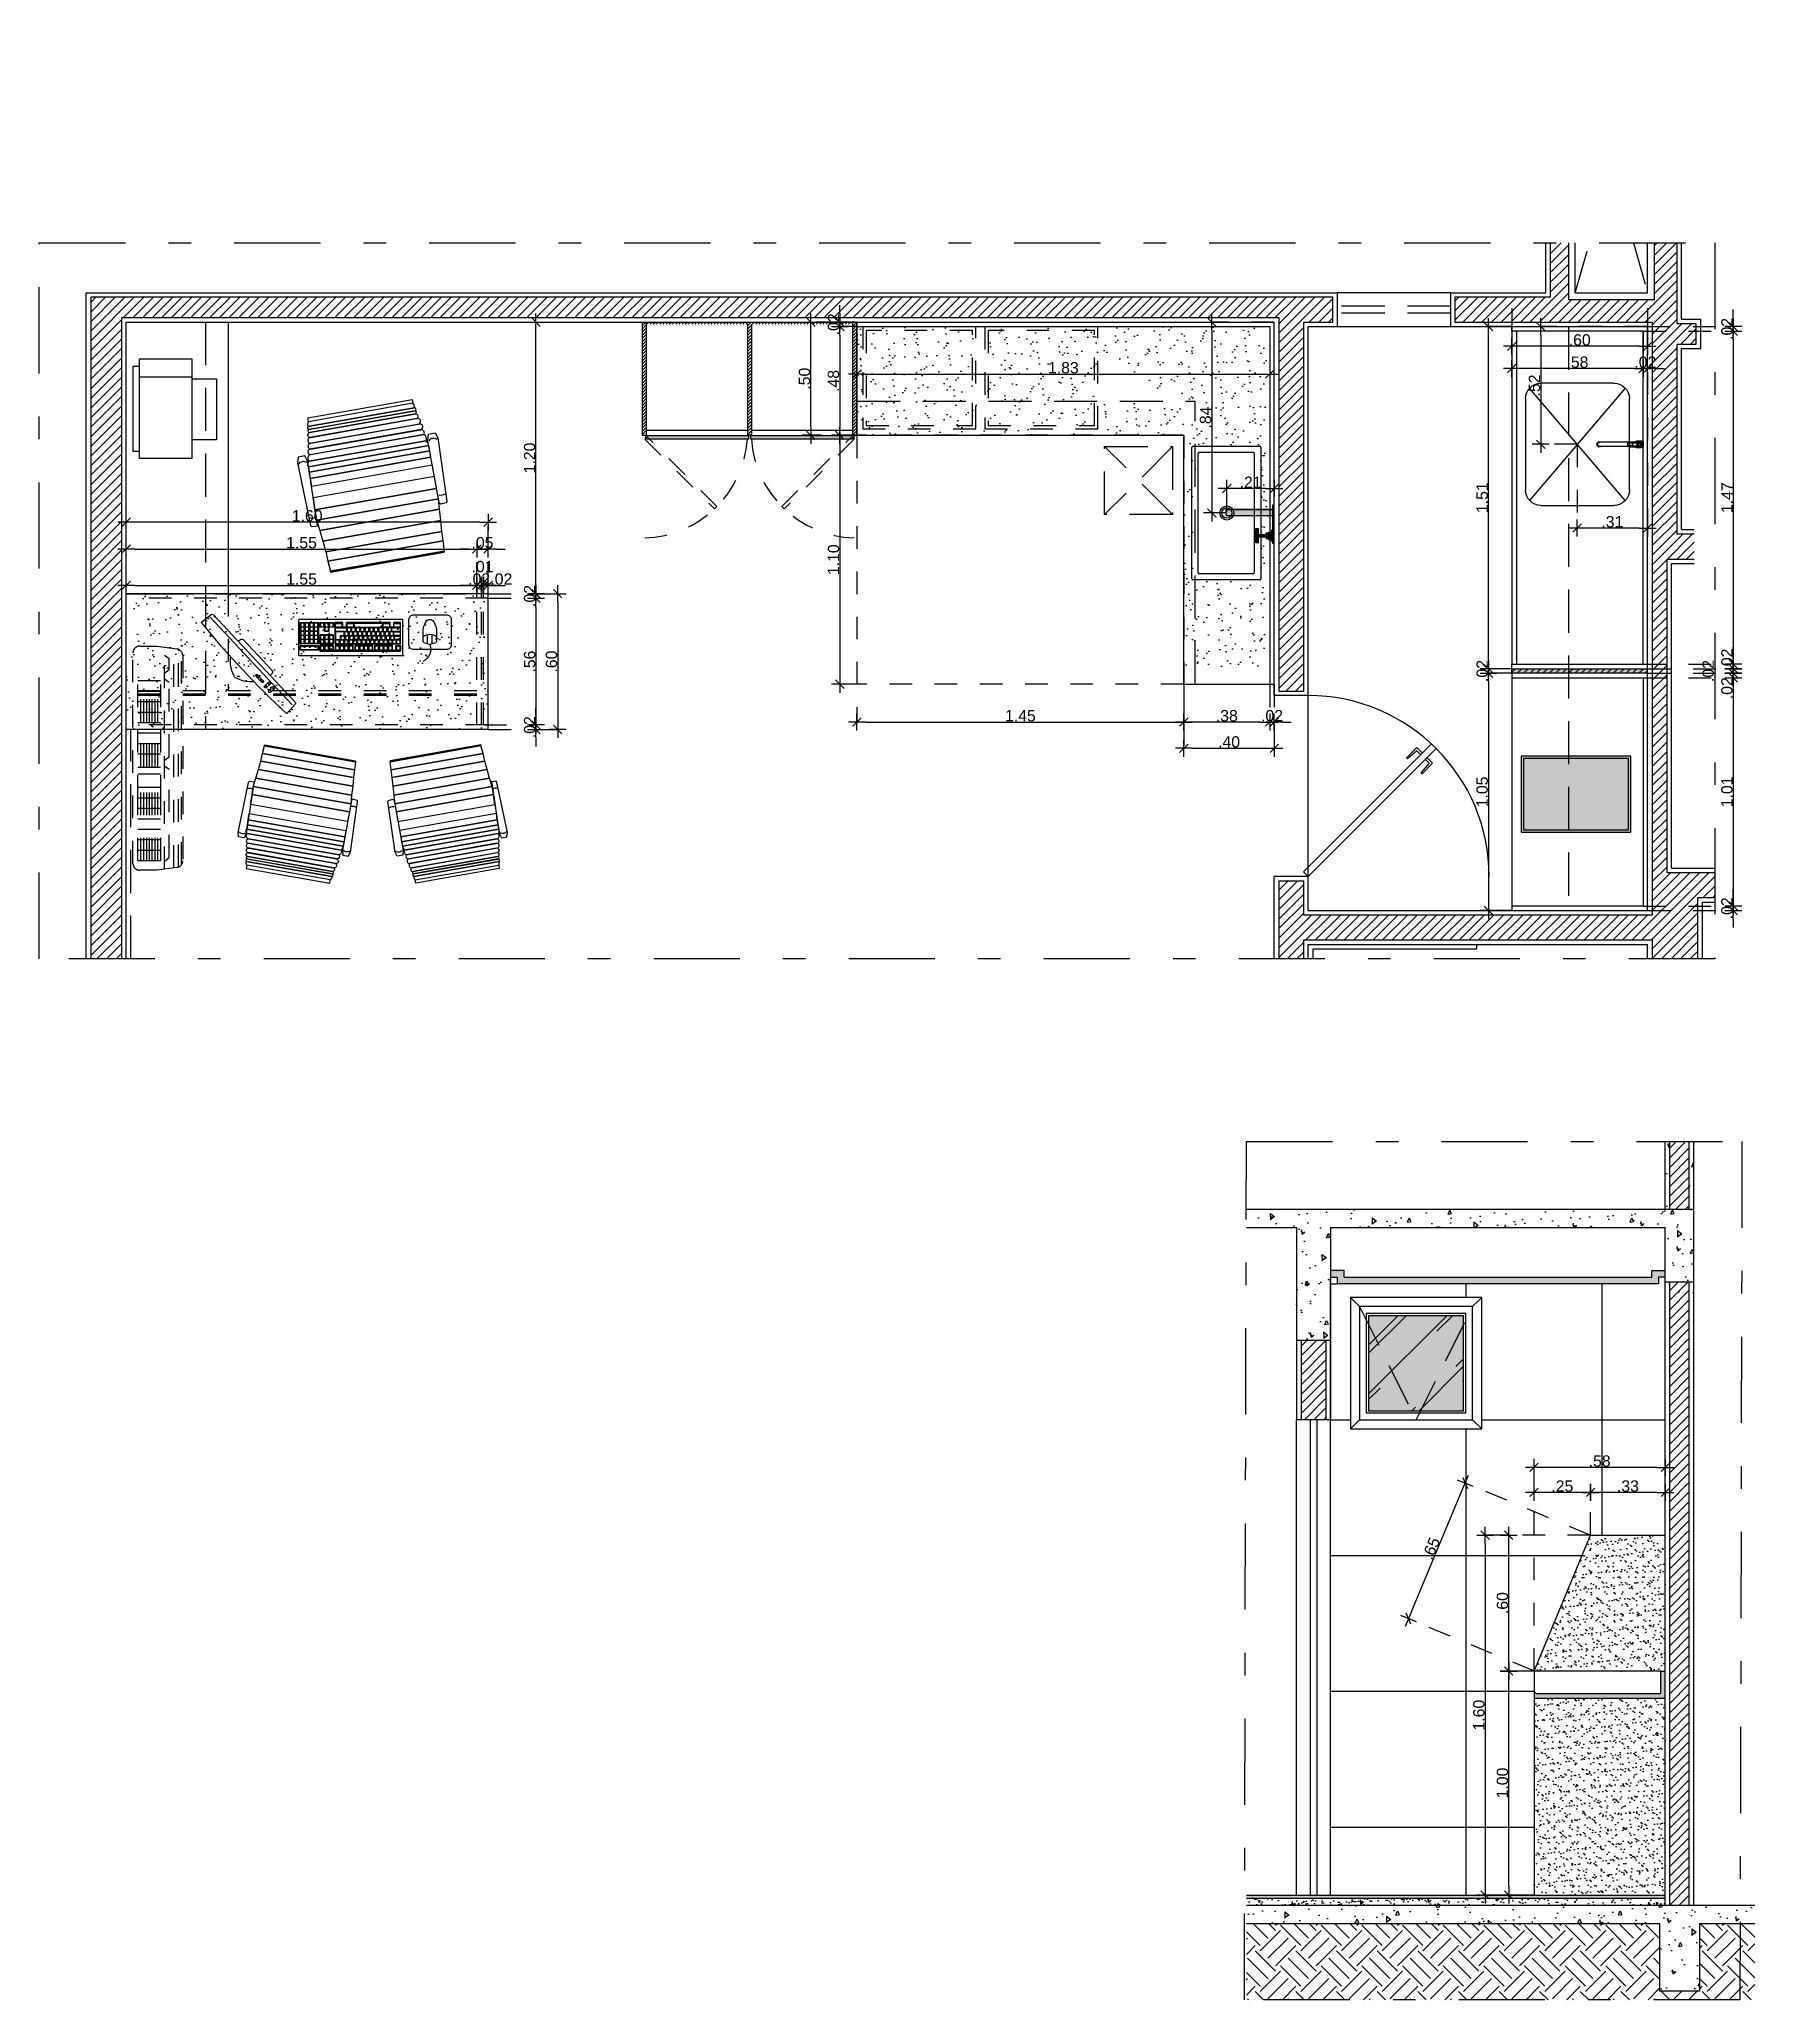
# Model space of a CAD drawing. Header units: millimetres. Extents: x 1999 to 2304, y 1614 to 1800.
# Drawn here: x 2260.91 to 2268.5, y 1626.85 to 1635.52 of the extents above; entities that cross this region are included whole.
import ezdxf

# ---------------------------------------------------------------- set-up
doc = ezdxf.new("R2010")
doc.units = ezdxf.units.MM
doc.header["$LTSCALE"] = 0.03
doc.header["$PDMODE"] = 34
for name, pattern in [('CONTINU', [0]), ('DASHDOT', [25.4, 12.7, -6.35, 0, -6.35]), ('HIDDEN', [9.525, 6.35, -3.175]), ('HIDDEN2', [0.1875, 0.125, -0.0625])]:
    doc.linetypes.add(name, pattern=pattern)
for name, color, linetype in [('Ar condicionado', 3, 'Continuous'), ('BANCADAS', 5, 'Continuous'), ('BLOCOS', 5, 'Continuous'), ('COTA BANCADAS', 250, 'Continuous'), ('COTA Especificações', 250, 'Continuous'), ('Especificações', 3, 'Continuous'), ('Esquadrias', 3, 'Continuous'), ('Layout', 6, 'Continuous'), ('LOUÇAS E METAIS', 5, 'Continuous'), ('PL09', 9, 'Continuous'), ('PL1', 1, 'Continuous'), ('PL2', 2, 'Continuous'), ('PL250', 250, 'Continuous'), ('PL251', 251, 'Continuous'), ('PL3', 3, 'Continuous'), ('PL4', 4, 'Continuous'), ('PL5', 5, 'Continuous'), ('PL6', 6, 'Continuous'), ('Projeção', 250, 'HIDDEN')]:
    doc.layers.add(name, color=color, linetype=linetype)
doc.styles.get("Standard").update_dxf_attribs({"font": 'arial.ttf'})
doc.dimstyles.new('TICK01', dxfattribs={"dimscale": 0, "dimtxt": 2, "dimasz": 1.5, "dimexe": 0.18, "dimexo": 0.06, "dimgap": 0.09, "dimtad": 1, "dimzin": 4, "dimdsep": 46, "dimtxsty": 'Standard', "dimblk": 'TICK1', "dimcen": 0.09, "dimclrd": 256, "dimclre": 256, "dimclrt": 4, "dimaunit": 1, "dimadec": 0, "dimazin": 0, "dimtfac": 1, "dimtix": 1, "dimtmove": 2, "dimatfit": 3, "dimldrblk": 'TICK1', "dimfxl": 1, "dimtolj": 1, "dimtzin": 12, "dimarcsym": 0})
pattern_1 = [(45, (224.8163, -7.577924), (-0.02121320344, 0.02121320344), [])]
pattern_2 = [(45, (-268.955649, -136.972495), (-0.007071067812, 0.007071067812), [])]
pattern_3 = [(95, (208.19177, 25.5805), (0.14009465, 0.117553379), [0.01905, -0.20955]), (40, (208.19177, 25.5805), (-0.160018453, 0.110176729), [0.01524, -0.167640584]), (145.451445, (208.20344, 25.5903), (-0.019923798, 0.227730102), [0.016190009, -0.178090245]), (91.1842, (208.15585, 25.61642), (0.221410243, 0.161953413), [0.028575, -0.314325]), (141.635558, (208.1743, 25.6299), (-0.007086617, 0.342826764), [0.024285023, -0.267135608]), (36.184151, (208.15585, 25.61642), (-0.007086617, 0.342826764), [0.022859967, -0.251459732]), (66, (208.18279, 25.6254), (0.179519979, 0.034895149), [0.01905, -0.20955]), (11, (208.18279, 25.6254), (-0.086539927, 0.173941193), [0.01524, -0.16764]), (116.451445, (208.19775, 25.6283), (0.092980052, 0.208836343), [0.016190009, -0.178089938]), (82.5, (208.19177, 25.580495), (-0.057605469, 0.0619734137), [0, -0.165608, 0, -0.17018, 0, -0.168275]), (52.5, (208.19177, 25.580495), (-0.0235897273, 0.1180870003), [0, -0.097028, 0, -0.161798, 0, -0.064135]), (12.5, (208.15172, 25.54044), (0.099927863, 0.0918261956), [0, -0.0635, 0, -0.19812, 0, -0.26289]), (2.5, (208.13376, 25.52248), (0.0867639044, 0.122722393), [0, -0.08255, 0, -0.131572, 0, -0.18669])]

msp = doc.modelspace()

# ---------------------------------------------------------------- blocks, each defined once
blk = doc.blocks.new('autoclave.01')
at = {"layer": 'Layout'}
h = blk.add_hatch(color=9, dxfattribs=at)
h.dxf.hatch_style = 1
h.paths.add_polyline_path([(0, -0.2425), (0.335, -0.2425), (0.335, 0.2425), (0, 0.2425)])
at = {"layer": 'Layout', "color": 5}
blk.add_lwpolyline([(0, -0.2425), (0.335, -0.2425), (0.335, 0.2425), (0, 0.2425)], close=True, dxfattribs=at)
at = {"layer": 'Layout', "color": 250}
blk.add_lwpolyline([(0.01, -0.2325), (0.325, -0.2325), (0.325, 0.2325), (0.01, 0.2325)], close=True, dxfattribs=at)
blk = doc.blocks.new('erwerh')
at = {"layer": 'BLOCOS', "color": 6}
for p, q in [((557523.002, 9587158.794), (557523.002, 9587159.0565)), ((557523.0458, 9587159.1003), (557523.2558, 9587159.1003)), ((557523.2995, 9587159.0565), (557523.2995, 9587158.794)), ((557523.2558, 9587158.7503), (557523.0458, 9587158.7503))]:
    blk.add_line(p, q, dxfattribs=at)
at = {"layer": 'BLOCOS', "color": 250}
for p, q in [((557523.0138, 9587158.7642), (557523.2877, 9587159.0864)), ((557523.0138, 9587159.0864), (557523.2877, 9587158.7642))]:
    blk.add_line(p, q, dxfattribs=at)
at = {"layer": 'BLOCOS', "color": 6}
for centre, start, end in [((557523.0458, 9587159.0565), 90, 180), ((557523.2558, 9587159.0565), 0, 90), ((557523.0458, 9587158.794), 180, 270), ((557523.2558, 9587158.794), 270, 0)]:
    blk.add_arc(centre, 0.0437, start, end, dxfattribs=at)
blk = doc.blocks.new('tornaira de parede.01')
at = {"layer": 'LOUÇAS E METAIS'}
for p, q in [((-0.0095, 0.0563), (-0.0095, 0.1923)), ((0.0095, 0.0563), (0.0095, 0.1923)), ((0, 0.0173), (-0.0152, 0.0325)), ((-0.0118, 0), (0.0118, 0)), ((-0.011, 0.0563), (-0.0048, 0.0563)), ((-0.011, 0.0563), (-0.011, 0.0384)), ((-0.0068, 0.0445), (-0.0068, 0.0455)), ((-0.0068, 0.0445), (-0.0068, 0.026)), ((-0.0048, 0.0455), (-0.0048, 0.0695)), ((-0.0048, 0.0695), (0.0047, 0.0695)), ((0.0152, 0.0325), (0, 0.0173)), ((0.0047, 0.0455), (0.0047, 0.0695)), ((0.0047, 0.0563), (0.011, 0.0563)), ((0.0068, 0.0445), (0.0068, 0.0455)), ((0.0068, 0.0455), (0.0068, 0.0455)), ((0.0068, 0.0445), (0.0068, 0.026)), ((0.011, 0.0563), (0.011, 0.0384))]:
    blk.add_line(p, q, dxfattribs=at)
for radius in [0.011, 0.00911, 0.00711]:
    blk.add_circle((0, 0.0173), radius, dxfattribs=at)
for centre, radius, start, end in [((0, 0.1923), 0.012, 322.34154, 217.65846), ((0, 0.1923), 0.0095, 0, 180), ((0.0213, 0.0173), 0.0373, 152.38264, 207.61735), ((0, 0.0173), 0.013, 121.28067, 58.71933), ((-0.021, 0.0384), 0.01, 337.48952, 0), ((0.021, 0.0384), 0.01, 180, 202.51048), ((-0.0213, 0.0173), 0.0373, 332.38265, 27.61736)]:
    blk.add_arc(centre, radius, start, end, dxfattribs=at)
at = {"layer": 'LOUÇAS E METAIS', "extrusion": (0, 0, -1)}
for major_axis, ratio, start_param, end_param in [((-0.00675, 0), 0.145907, 2.351393, 7.073385), ((0.00475, 0), 0.103175, 0, 3.141593)]:
    blk.add_ellipse((0, 0.0455), major_axis=major_axis, ratio=ratio, start_param=start_param, end_param=end_param, dxfattribs=at)
blk = doc.blocks.new('PORTA80D')
at = {"layer": 'Esquadrias'}
for p, q in [((-0.5869, 0.5445), (-0.5657, 0.5657)), ((-0.0212, -0.0212), (-0.5869, 0.5445)), ((-0.5657, 0.5657), (0, 0)), ((-0.5251, 0.5251), (-0.5008, 0.5494)), ((-0.518, 0.518), (-0.5012, 0.5348)), ((-0.5012, 0.5348), (-0.4594, 0.4987)), ((-0.5008, 0.5494), (-0.4548, 0.5034)), ((-0.5463, 0.5039), (-0.5706, 0.4796)), ((-0.5706, 0.4796), (-0.5246, 0.4336)), ((-0.5392, 0.4968), (-0.556, 0.48)), ((-0.556, 0.48), (-0.5199, 0.4382)), ((-0.5246, 0.4336), (-0.5199, 0.4382)), ((-0.4548, 0.5034), (-0.4594, 0.4987)), ((0, 0), (-0.0212, -0.0212))]:
    blk.add_line(p, q, dxfattribs=at)
at = {"layer": 'Esquadrias', "color": 250}
blk.add_arc((0, 0), 0.8, 90, 180, dxfattribs=at)
blk = doc.blocks.new('L1070_p')
at = {"layer": 'LOUÇAS E METAIS', "color": 250}
for p, q in [((-295, -146.5), (-295, 146.5)), ((-289, 152.5), (289, 152.5)), ((295, 146.5), (295, -146.5)), ((289, -152.5), (-289, -152.5))]:
    blk.add_line(p, q, dxfattribs=at)
at = {"layer": 'LOUÇAS E METAIS', "color": 6}
for p, q in [((-267.5, 119), (-267.5, -119)), ((261.5, 125), (-261.5, 125)), ((267.5, -119), (267.5, 119)), ((-261.5, -125), (261.5, -125))]:
    blk.add_line(p, q, dxfattribs=at)
for points in [[(-261.5, 125, 0), (-262.1, 125, 0), (-262.7, 124.9, 0), (-263.3, 124.8, 0), (-263.8, 124.6, 0), (-264.4, 124.3, 0), (-264.9, 124, 0), (-265.3, 123.7, 0), (-265.8, 123.3, 0), (-266.2, 122.8, 0), (-266.5, 122.4, 0), (-266.8, 121.9, 0), (-267.1, 121.3, 0), (-267.3, 120.8, 0), (-267.4, 120.2, 0), (-267.5, 119.6, 0), (-267.5, 119, 0)], [(267.5, 119, 0), (267.5, 119.6, 0), (267.4, 120.2, 0), (267.3, 120.8, 0), (267.1, 121.3, 0), (266.8, 121.9, 0), (266.5, 122.4, 0), (266.2, 122.8, 0), (265.8, 123.3, 0), (265.3, 123.7, 0), (264.9, 124, 0), (264.4, 124.3, 0), (263.8, 124.6, 0), (263.3, 124.8, 0), (262.7, 124.9, 0), (262.1, 125, 0), (261.5, 125, 0)], [(-267.5, -119, 0), (-267.5, -119.6, 0), (-267.4, -120.2, 0), (-267.3, -120.8, 0), (-267.1, -121.3, 0), (-266.8, -121.9, 0), (-266.5, -122.4, 0), (-266.2, -122.8, 0), (-265.8, -123.3, 0), (-265.3, -123.7, 0), (-264.9, -124, 0), (-264.4, -124.3, 0), (-263.8, -124.6, 0), (-263.3, -124.8, 0), (-262.7, -124.9, 0), (-262.1, -125, 0), (-261.5, -125, 0)], [(261.5, -125, 0), (262.1, -125, 0), (262.7, -124.9, 0), (263.3, -124.8, 0), (263.8, -124.6, 0), (264.4, -124.3, 0), (264.9, -124, 0), (265.3, -123.7, 0), (265.8, -123.3, 0), (266.2, -122.8, 0), (266.5, -122.4, 0), (266.8, -121.9, 0), (267.1, -121.3, 0), (267.3, -120.8, 0), (267.4, -120.2, 0), (267.5, -119.6, 0), (267.5, -119, 0)]]:
    blk.add_polyline3d(points, dxfattribs=at)
at = {"layer": 'LOUÇAS E METAIS', "color": 250}
blk.add_circle((0, 2.5), 31, dxfattribs=at)
at = {"layer": 'LOUÇAS E METAIS', "color": 6}
blk.add_circle((0, 2.5), 22.5, dxfattribs=at)
at = {"layer": 'LOUÇAS E METAIS', "color": 250}
for centre, start, end in [((-289, 146.5), 90, 180), ((289, 146.5), 0, 90), ((-289, -146.5), 180, 270), ((289, -146.5), 270, 0)]:
    blk.add_arc(centre, 6, start, end, dxfattribs=at)
blk = doc.blocks.new('1179C85_P')
at = {"layer": 'Especificações'}
h = blk.add_hatch(color=9, dxfattribs=at)
h.dxf.hatch_style = 1
h.paths.add_polyline_path([(0, 0), (-0.1369, 0), (-0.1369, -0.0065), (0, -0.0065)])
h = blk.add_hatch(color=9, dxfattribs=at)
h.dxf.hatch_style = 1
h.paths.add_polyline_path([(0.034, 0), (0, 0), (0, -0.0065), (0.034, -0.0065)])
h = blk.add_hatch(color=9, dxfattribs=at)
h.dxf.hatch_style = 1
h.paths.add_polyline_path([(-0.1089, -0.0703), (-0.1353, -0.0703), (-0.1351, -0.0812), (-0.1087, -0.0812)])
h = blk.add_hatch(color=9, dxfattribs=at)
h.dxf.hatch_style = 1
h.paths.add_polyline_path([(-0.0769, -0.0065), (-0.1289, -0.0065), (-0.1289, -0.0117), (-0.0769, -0.0117)])
h = blk.add_hatch(color=9, dxfattribs=at)
h.dxf.hatch_style = 1
h.paths.add_polyline_path([(-0.0867, -0.0117), (-0.1191, -0.0117), (-0.1191, -0.0264), (-0.0867, -0.0264)])
h = blk.add_hatch(color=9, dxfattribs=at)
h.dxf.hatch_style = 1
h.paths.add_polyline_path([(-0.09, -0.0264), (-0.1158, -0.0264), (-0.1158, -0.0363), (-0.09, -0.0363)])
h = blk.add_hatch(color=9, dxfattribs=at)
h.dxf.hatch_style = 1
h.paths.add_polyline_path([(-0.0974, -0.0703), (-0.1084, -0.0703), (-0.1082, -0.0812), (-0.0976, -0.0812)])
h = blk.add_hatch(color=9, dxfattribs=at)
h.dxf.hatch_style = 1
h.paths.add_polyline_path([(-0.0978, -0.0363), (-0.108, -0.0363), (-0.108, -0.0703), (-0.0978, -0.0703)])
h = blk.add_hatch(color=9, dxfattribs=at)
h.dxf.hatch_style = 1
h.paths.add_polyline_path([(-0.0705, -0.0703), (-0.0969, -0.0703), (-0.0971, -0.0812), (-0.0707, -0.0812)])
h = blk.add_hatch(color=9, dxfattribs=at)
h.dxf.hatch_style = 1
h.paths.add_polyline_path([(0.0131, -0.0065), (-0.0131, -0.0065), (-0.0131, -0.2122), (0, -0.2129), (0.0131, -0.2122)])
at = {"color": 5, "linetype": 'CONTINU'}
for p, q in [((-0.1369, 0), (0.034, 0)), ((-0.1369, 0), (-0.1369, -0.0065)), ((-0.1369, -0.0065), (0.034, -0.0065)), ((-0.1353, -0.0703), (-0.1089, -0.0703)), ((-0.1353, -0.0703), (-0.1351, -0.0812)), ((-0.1351, -0.0812), (-0.0707, -0.0812)), ((-0.1289, -0.0117), (-0.1289, -0.0065)), ((-0.1289, -0.0117), (-0.0769, -0.0117)), ((-0.1191, -0.0264), (-0.1191, -0.0117)), ((-0.1191, -0.0264), (-0.0867, -0.0264)), ((-0.1158, -0.0363), (-0.1158, -0.0264)), ((-0.1158, -0.0363), (-0.09, -0.0363)), ((-0.1089, -0.0703), (-0.1087, -0.0812)), ((-0.1089, -0.0703), (-0.1087, -0.0703)), ((-0.1087, -0.0703), (-0.1084, -0.0703)), ((-0.1084, -0.0703), (-0.0974, -0.0703)), ((-0.1084, -0.0703), (-0.1082, -0.0812)), ((-0.1084, -0.0703), (-0.1084, -0.0703)), ((-0.1084, -0.0703), (-0.1084, -0.0703)), ((-0.108, -0.0703), (-0.108, -0.0363)), ((-0.0978, -0.0703), (-0.0978, -0.0363)), ((-0.0976, -0.0812), (-0.0974, -0.0703)), ((-0.0974, -0.0703), (-0.0971, -0.0703)), ((-0.0974, -0.0703), (-0.0974, -0.0703)), ((-0.0974, -0.0703), (-0.0974, -0.0703)), ((-0.0971, -0.0703), (-0.0969, -0.0703)), ((-0.0971, -0.0812), (-0.0969, -0.0703)), ((-0.0969, -0.0703), (-0.0705, -0.0703)), ((-0.09, -0.0363), (-0.09, -0.0264)), ((-0.0867, -0.0264), (-0.0867, -0.0117)), ((-0.0769, -0.0117), (-0.0769, -0.0065)), ((-0.0707, -0.0812), (-0.0705, -0.0703)), ((-0.0136, -0.2122), (-0.0136, -0.0065)), ((-0.0131, -0.2122), (-0.0131, -0.0065)), ((0.0131, -0.2122), (0.0131, -0.0065)), ((0.0136, -0.2122), (0.0136, -0.0065)), ((0.034, -0.0065), (0.034, 0)), ((-0.0136, -0.2122), (-0.0131, -0.2122)), ((-0.0131, -0.2122), (0, -0.2129)), ((-0.0131, -0.2123), (-0.0131, -0.2122)), ((-0.0131, -0.2124), (-0.0131, -0.2123)), ((-0.0131, -0.2126), (-0.0131, -0.2125)), ((-0.0131, -0.2126), (-0.0131, -0.2127)), ((-0.0131, -0.2127), (-0.0131, -0.2127)), ((-0.0131, -0.2127), (-0.0131, -0.2127)), ((-0.0131, -0.2127), (0, -0.2134)), ((0, -0.2129), (0.0131, -0.2122)), ((0, -0.2134), (0.0131, -0.2127)), ((0.0131, -0.2122), (0.0136, -0.2122)), ((0.0131, -0.2122), (0.0131, -0.2123)), ((0.0131, -0.2123), (0.0131, -0.2124)), ((0.0131, -0.2126), (0.0131, -0.2125)), ((0.0131, -0.2127), (0.0131, -0.2126)), ((0.0131, -0.2127), (0.0131, -0.2127)), ((0.0131, -0.2127), (0.0131, -0.2127)), ((0.0131, -0.2127), (0.0131, -0.2127))]:
    blk.add_line(p, q, dxfattribs=at)
for points in [[(-0.0131, -0.2127), (-0.0133, -0.2126), (-0.0135, -0.2124), (-0.0136, -0.2122)], [(-0.0131, -0.2125), (-0.0131, -0.2124), (-0.0131, -0.2124), (-0.0131, -0.2124)], [(-0.0131, -0.2126), (-0.0131, -0.2126), (-0.0131, -0.2126), (-0.0131, -0.2126)], [(-0.0131, -0.2126), (-0.0131, -0.2126), (-0.0131, -0.2126), (-0.0131, -0.2126)], [(0, -0.2134), (0, -0.2133), (0, -0.2131), (0, -0.2129)], [(0, -0.2134), (0, -0.2133), (0, -0.2131), (0, -0.2129)], [(0.0131, -0.2127), (0.0133, -0.2126), (0.0135, -0.2124), (0.0136, -0.2122)], [(0.0131, -0.2125), (0.0131, -0.2124), (0.0131, -0.2124), (0.0131, -0.2124)], [(0.0131, -0.2126), (0.0131, -0.2126), (0.0131, -0.2126), (0.0131, -0.2126)], [(0.0131, -0.2126), (0.0131, -0.2126), (0.0131, -0.2126), (0.0131, -0.2126)]]:
    blk.add_lwpolyline(points, dxfattribs=at)
blk = doc.blocks.new('imp')
at = {"layer": 'Layout', "color": 250}
blk.add_line((2064.1261, 1013.6938), (2064.3561, 1013.6938), dxfattribs=at)
at = {"layer": 'Layout', "color": 5}
blk.add_lwpolyline([(2064.1261, 1013.6138), (2064.1261, 1014.0538), (2064.3561, 1014.0538), (2064.3561, 1013.6138)], close=True, dxfattribs=at)
at = {"layer": 'Layout', "color": 250}
blk.add_lwpolyline([(2064.1261, 1013.7024), (2064.0161, 1013.7024), (2064.0161, 1013.9708), (2064.1261, 1013.9708)], dxfattribs=at)
at = {"layer": 'Layout'}
blk.add_lwpolyline([(2064.3561, 1013.6469), (2064.3861, 1013.6469), (2064.3861, 1014.0207), (2064.3561, 1014.0207)], dxfattribs=at)
blk = doc.blocks.new('chair')
at = {"layer": 'Layout', "color": 5}
for p, q in [((-0.2341, -0.0176), (-0.2341, 0)), ((-0.2341, 0), (0.2341, 0)), ((0.2341, 0), (0.2341, -0.0176)), ((0.2341, -0.0176), (-0.2341, -0.0176))]:
    blk.add_line(p, q, dxfattribs=at)
at = {"layer": 'Layout', "color": 251}
for p, q in [((-0.2398, -0.0385), (0.2388, -0.0385)), ((0.2388, -0.0385), (-0.2398, -0.0385)), ((-0.2398, -0.0385), (0.2388, -0.0385)), ((-0.2398, -0.0521), (0.2388, -0.0521)), ((0.2388, -0.0521), (-0.2373, -0.0521)), ((0.2388, -0.0661), (-0.2373, -0.0661)), ((-0.2373, -0.0661), (0.2388, -0.0661)), ((0.2341, -0.0176), (-0.2341, -0.0176)), ((0.2341, -0.0176), (-0.2341, -0.0176)), ((0.259, -0.1627), (-0.252, -0.1627)), ((0.2513, -0.1386), (-0.2499, -0.1386)), ((-0.2499, -0.1627), (0.259, -0.1627)), ((0.2474, -0.113), (-0.2459, -0.113)), ((-0.2459, -0.1386), (0.2474, -0.1386)), ((0.2414, -0.0874), (-0.2399, -0.0874)), ((-0.2399, -0.113), (0.2414, -0.113)), ((-0.2373, -0.0874), (0.2388, -0.0874)), ((0.2717, -0.2381), (-0.2694, -0.2381)), ((-0.2694, -0.2381), (0.2717, -0.2381)), ((0.2716, -0.2139), (-0.2688, -0.2139)), ((-0.2688, -0.2141), (0.2716, -0.2139)), ((0.264, -0.1907), (-0.2615, -0.1907)), ((-0.2615, -0.1907), (0.264, -0.1907)), ((-0.271, -0.3012), (0.2719, -0.3012)), ((0.2718, -0.2655), (-0.2701, -0.2655)), ((-0.2701, -0.2655), (0.2718, -0.2655)), ((0.2723, -0.4068), (-0.2737, -0.4068)), ((-0.2737, -0.4068), (0.2723, -0.4068)), ((0.2721, -0.3525), (-0.2723, -0.3525)), ((0.2725, -0.4524), (-0.2749, -0.4518)), ((-0.2749, -0.4518), (0.2725, -0.4524)), ((-0.2678, -0.4994), (0.2685, -0.4994)), ((0.2685, -0.4994), (-0.2678, -0.4994)), ((-0.2628, -0.5491), (0.2667, -0.5491)), ((0.2667, -0.5491), (-0.2628, -0.5491)), ((-0.2583, -0.598), (0.2627, -0.598)), ((0.2627, -0.598), (-0.2583, -0.598)), ((-0.2561, -0.6398), (0.2605, -0.6398)), ((0.2605, -0.6398), (-0.2561, -0.6398)), ((-0.2523, -0.6849), (0.2585, -0.6849))]:
    blk.add_line(p, q, dxfattribs=at)
at = {"layer": 'Layout'}
for p, q in [((-0.2694, -0.2381), (-0.2701, -0.2655)), ((-0.2688, -0.2139), (-0.2694, -0.2381)), ((0.2717, -0.2381), (0.2716, -0.2139)), ((0.2718, -0.2655), (0.2717, -0.2381)), ((-0.2701, -0.2655), (-0.271, -0.3012)), ((0.2719, -0.3012), (0.2718, -0.2655)), ((-0.2737, -0.4068), (-0.2749, -0.4518)), ((-0.2723, -0.3525), (-0.2737, -0.4068)), ((0.2723, -0.4068), (0.2721, -0.3525)), ((0.2725, -0.4524), (0.2723, -0.4068)), ((-0.2749, -0.4518), (-0.2678, -0.4994)), ((-0.2678, -0.4994), (-0.2628, -0.5491)), ((0.2667, -0.5491), (0.2685, -0.4994)), ((0.2685, -0.4994), (0.2725, -0.4524)), ((-0.2628, -0.5491), (-0.2583, -0.598)), ((-0.2583, -0.598), (-0.2561, -0.6398)), ((0.2605, -0.6398), (0.2627, -0.598)), ((0.2627, -0.598), (0.2667, -0.5491)), ((-0.2561, -0.6398), (-0.2523, -0.6849)), ((0.2585, -0.6849), (0.2605, -0.6398))]:
    blk.add_line(p, q, dxfattribs=at)
at = {"layer": 'Layout', "color": 5}
for points in [[(-0.2755, -0.1643), (-0.3059, -0.1643), (-0.3132, -0.1881), (-0.304, -0.4704, 0.205362), (-0.3002, -0.4768), (-0.2757, -0.4782, 0.424927), (-0.2754, -0.4703), (-0.2682, -0.1924)], [(0.2788, -0.164), (0.3092, -0.164), (0.3165, -0.1878), (0.3073, -0.4701, -0.205362), (0.3035, -0.4765), (0.279, -0.4779, -0.331039), (0.2726, -0.47), (0.2715, -0.1921)]]:
    blk.add_lwpolyline(points, format="xyb", close=True, dxfattribs=at)
for points in [[(-0.3092, -0.1942, -0.419252), (-0.2722, -0.1931, 0.402201)], [(0.3125, -0.1939, 0.419252), (0.2755, -0.1929, -0.402201)], [(-0.3018, -0.4375, 0.2105), (-0.2744, -0.4377, -0.207409)], [(0.3051, -0.4373, -0.2105), (0.2777, -0.4374, 0.207409)]]:
    blk.add_lwpolyline(points, format="xyb", dxfattribs=at)
at = {"layer": 'Layout'}
blk.add_lwpolyline([(0.2568, -0.6849), (-0.2539, -0.6849), (-0.2539, -0.69), (0.2568, -0.69)], close=True, dxfattribs=at)
at = {"layer": 'Layout', "color": 5}
for centre, radius, start, end in [((-0.2373, -0.0767), 0.0107, 90, 270), ((-0.2373, -0.0591), 0.00696, 90, 270), ((-0.2343, -0.0453), 0.00878, 129.23861, 230.76139), ((-0.2165, -0.0337), 0.0238, 137.62353, 191.67961), ((-0.2165, -0.0337), 0.0238, 137.62353, 191.67961), ((0.2189, -0.032), 0.0209, 341.96036, 43.45914), ((0.2189, -0.032), 0.0209, 341.96036, 43.45914), ((0.2357, -0.0453), 0.00745, 294.13895, 65.86105), ((0.2352, -0.0591), 0.00781, 296.98261, 63.01739), ((0.2369, -0.0767), 0.0108, 280.15413, 79.84587), ((-0.2473, -0.1799), 0.0178, 105.12548, 217.329), ((-0.2472, -0.1506), 0.0124, 102.67174, 257.32826), ((-0.2416, -0.1258), 0.0135, 108.74602, 251.25398), ((-0.2382, -0.1002), 0.0129, 97.79873, 262.20127), ((0.2414, -0.1002), 0.0128, 270, 90), ((0.2474, -0.1258), 0.0128, 270, 90), ((0.2471, -0.1532), 0.0152, 321.19543, 74.0184), ((0.2455, -0.1796), 0.0216, 329.15824, 51.29319), ((-0.2552, -0.2055), 0.0161, 113.10147, 212.38497), ((0.2232, -0.2168), 0.0485, 3.46593, 32.61331)]:
    blk.add_arc(centre, radius, start, end, dxfattribs=at)
blk = doc.blocks.new('Teclado')
at = {"layer": 'PL250'}
blk.add_lwpolyline([(-0.23, 0.158), (-0.23, 0.002, 0.414214), (-0.228, 0), (0.228, 0, 0.414214), (0.23, 0.002), (0.23, 0.158, 0.414214), (0.228, 0.16), (-0.228, 0.16, 0.414214)], format="xyb", close=True, dxfattribs=at)
at = {"layer": 'PL251'}
for p, q in [((-0.22, 0.108), (-0.22, 0.0141)), ((0.069, 0.108), (-0.22, 0.108)), ((0.069, 0.108), (0.069, 0.0141)), ((-0.22, 0.0141), (-0.19, 0.0141)), ((-0.19, 0.0341), (-0.19, 0.0141)), ((-0.19, 0.0341), (-0.174, 0.0341)), ((-0.174, 0.0341), (-0.174, 0.0141)), ((-0.174, 0.0141), (0.019, 0.0141)), ((0.019, 0.0341), (0.019, 0.0141)), ((0.019, 0.0341), (0.035, 0.0341)), ((0.035, 0.0341), (0.035, 0.0141)), ((0.035, 0.0141), (0.069, 0.0141)), ((0.098, 0.0494), (0.098, 0.0363)), ((0.116, 0.0532), (0.116, 0.034))]:
    blk.add_line(p, q, dxfattribs=at)
for points in [[(-0.22, 0.138), (0.136, 0.138), (0.136, 0.14), (-0.22, 0.14)], [(-0.22, 0.136), (-0.2, 0.136), (-0.2, 0.116), (-0.22, 0.116)], [(-0.105, 0.136), (-0.185, 0.136), (-0.185, 0.116), (-0.105, 0.116)], [(-0.018, 0.136), (-0.098, 0.136), (-0.098, 0.116), (-0.018, 0.116)], [(0.069, 0.136), (-0.011, 0.136), (-0.011, 0.116), (0.069, 0.116)], [(0.136, 0.136), (0.076, 0.136), (0.076, 0.116), (0.136, 0.116)], [(0.136, 0.108), (0.076, 0.108), (0.076, 0.068), (0.136, 0.068)], [(0.143, 0.136), (0.223, 0.136), (0.223, 0.116), (0.143, 0.116)], [(0.223, 0.0141), (0.143, 0.0141), (0.143, 0.108), (0.223, 0.108)], [(0.145, 0.134), (0.221, 0.134), (0.221, 0.118), (0.145, 0.118)], [(0.1529, 0.1227), (0.1529, 0.1207), (0.1579, 0.1207), (0.1579, 0.1227)], [(0.1779, 0.1227), (0.1779, 0.1207), (0.1829, 0.1207), (0.1829, 0.1227)], [(0.2018, 0.1227), (0.2018, 0.1207), (0.2068, 0.1207), (0.2068, 0.1227)]]:
    blk.add_lwpolyline(points, close=True, dxfattribs=at)
for points in [[(-0.2175, 0.0894), (-0.1955, 0.0894, -0.414214), (-0.194, 0.0879), (-0.194, 0.0748, -0.414214), (-0.1955, 0.0733), (-0.2175, 0.0733, -0.414214), (-0.219, 0.0748), (-0.219, 0.0879, -0.414214)], [(-0.2029, 0.1055, 0.414214), (-0.2044, 0.107), (-0.2174, 0.107, 0.414214), (-0.2189, 0.1055), (-0.2189, 0.0925, 0.414214), (-0.2174, 0.091), (-0.2044, 0.091, 0.414214), (-0.2029, 0.0925)], [(-0.202, 0.1325, 0.414214), (-0.2035, 0.134), (-0.2165, 0.134, 0.414214), (-0.218, 0.1325), (-0.218, 0.1195, 0.414214), (-0.2165, 0.118), (-0.2035, 0.118, 0.414214), (-0.202, 0.1195)], [(-0.1848, 0.1055, 0.414214), (-0.1863, 0.107), (-0.1993, 0.107, 0.414214), (-0.2008, 0.1055), (-0.2008, 0.0925, 0.414214), (-0.1993, 0.091), (-0.1863, 0.091, 0.414214), (-0.1848, 0.0925)], [(-0.1764, 0.0878, 0.414214), (-0.1779, 0.0893), (-0.1909, 0.0893, 0.414214), (-0.1924, 0.0878), (-0.1924, 0.0748, 0.414214), (-0.1909, 0.0733), (-0.1779, 0.0733, 0.414214), (-0.1764, 0.0748)], [(-0.167, 0.1325, 0.414214), (-0.1685, 0.134), (-0.1815, 0.134, 0.414214), (-0.183, 0.1325), (-0.183, 0.1195, 0.414214), (-0.1815, 0.118), (-0.1685, 0.118, 0.414214), (-0.167, 0.1195)], [(-0.167, 0.1055, 0.414214), (-0.1685, 0.107), (-0.1815, 0.107, 0.414214), (-0.183, 0.1055), (-0.183, 0.0925, 0.414214), (-0.1815, 0.091), (-0.1685, 0.091, 0.414214), (-0.167, 0.0925)], [(-0.1564, 0.0878, 0.414214), (-0.1579, 0.0893), (-0.1709, 0.0893, 0.414214), (-0.1724, 0.0878), (-0.1724, 0.0748, 0.414214), (-0.1709, 0.0733), (-0.1579, 0.0733, 0.414214), (-0.1564, 0.0748)], [(-0.147, 0.1325, 0.414214), (-0.1485, 0.134), (-0.1615, 0.134, 0.414214), (-0.163, 0.1325), (-0.163, 0.1195, 0.414214), (-0.1615, 0.118), (-0.1485, 0.118, 0.414214), (-0.147, 0.1195)], [(-0.147, 0.1055, 0.414214), (-0.1485, 0.107), (-0.1615, 0.107, 0.414214), (-0.163, 0.1055), (-0.163, 0.0925, 0.414214), (-0.1615, 0.091), (-0.1485, 0.091, 0.414214), (-0.147, 0.0925)], [(-0.1364, 0.0878, 0.414214), (-0.1379, 0.0893), (-0.1509, 0.0893, 0.414214), (-0.1524, 0.0878), (-0.1524, 0.0748, 0.414214), (-0.1509, 0.0733), (-0.1379, 0.0733, 0.414214), (-0.1364, 0.0748)], [(-0.127, 0.1325, 0.414214), (-0.1285, 0.134), (-0.1415, 0.134, 0.414214), (-0.143, 0.1325), (-0.143, 0.1195, 0.414214), (-0.1415, 0.118), (-0.1285, 0.118, 0.414214), (-0.127, 0.1195)], [(-0.127, 0.1055, 0.414214), (-0.1285, 0.107), (-0.1415, 0.107, 0.414214), (-0.143, 0.1055), (-0.143, 0.0925, 0.414214), (-0.1415, 0.091), (-0.1285, 0.091, 0.414214), (-0.127, 0.0925)], [(-0.1164, 0.0878, 0.414214), (-0.1179, 0.0893), (-0.1309, 0.0893, 0.414214), (-0.1324, 0.0878), (-0.1324, 0.0748, 0.414214), (-0.1309, 0.0733), (-0.1179, 0.0733, 0.414214), (-0.1164, 0.0748)], [(-0.107, 0.1325, 0.414214), (-0.1085, 0.134), (-0.1215, 0.134, 0.414214), (-0.123, 0.1325), (-0.123, 0.1195, 0.414214), (-0.1215, 0.118), (-0.1085, 0.118, 0.414214), (-0.107, 0.1195)], [(-0.107, 0.1055, 0.414214), (-0.1085, 0.107), (-0.1215, 0.107, 0.414214), (-0.123, 0.1055), (-0.123, 0.0925, 0.414214), (-0.1215, 0.091), (-0.1085, 0.091, 0.414214), (-0.107, 0.0925)], [(-0.0964, 0.0878, 0.414214), (-0.0979, 0.0893), (-0.1109, 0.0893, 0.414214), (-0.1124, 0.0878), (-0.1124, 0.0748, 0.414214), (-0.1109, 0.0733), (-0.0979, 0.0733, 0.414214), (-0.0964, 0.0748)], [(-0.0881, 0.1055, 0.414214), (-0.0896, 0.107), (-0.1026, 0.107, 0.414214), (-0.1041, 0.1055), (-0.1041, 0.0925, 0.414214), (-0.1026, 0.091), (-0.0896, 0.091, 0.414214), (-0.0881, 0.0925)], [(-0.0799, 0.1325, 0.414214), (-0.0814, 0.134), (-0.0944, 0.134, 0.414214), (-0.0959, 0.1325), (-0.0959, 0.1195, 0.414214), (-0.0944, 0.118), (-0.0814, 0.118, 0.414214), (-0.0799, 0.1195)], [(-0.0764, 0.0878, 0.414214), (-0.0779, 0.0893), (-0.0909, 0.0893, 0.414214), (-0.0924, 0.0878), (-0.0924, 0.0748, 0.414214), (-0.0909, 0.0733), (-0.0779, 0.0733, 0.414214), (-0.0764, 0.0748)], [(-0.0692, 0.1055, 0.414214), (-0.0707, 0.107), (-0.0837, 0.107, 0.414214), (-0.0852, 0.1055), (-0.0852, 0.0925, 0.414214), (-0.0837, 0.091), (-0.0707, 0.091, 0.414214), (-0.0692, 0.0925)], [(-0.0599, 0.1325, 0.414214), (-0.0614, 0.134), (-0.0744, 0.134, 0.414214), (-0.0759, 0.1325), (-0.0759, 0.1195, 0.414214), (-0.0744, 0.118), (-0.0614, 0.118, 0.414214), (-0.0599, 0.1195)], [(-0.0564, 0.0878, 0.414214), (-0.0579, 0.0893), (-0.0709, 0.0893, 0.414214), (-0.0724, 0.0878), (-0.0724, 0.0748, 0.414214), (-0.0709, 0.0733), (-0.0579, 0.0733, 0.414214), (-0.0564, 0.0748)], [(-0.0496, 0.1055, 0.414214), (-0.0511, 0.107), (-0.0641, 0.107, 0.414214), (-0.0656, 0.1055), (-0.0656, 0.0925, 0.414214), (-0.0641, 0.091), (-0.0511, 0.091, 0.414214), (-0.0496, 0.0925)], [(-0.0399, 0.1325, 0.414214), (-0.0414, 0.134), (-0.0544, 0.134, 0.414214), (-0.0559, 0.1325), (-0.0559, 0.1195, 0.414214), (-0.0544, 0.118), (-0.0414, 0.118, 0.414214), (-0.0399, 0.1195)], [(-0.0364, 0.0878, 0.414214), (-0.0379, 0.0893), (-0.0509, 0.0893, 0.414214), (-0.0524, 0.0878), (-0.0524, 0.0748, 0.414214), (-0.0509, 0.0733), (-0.0379, 0.0733, 0.414214), (-0.0364, 0.0748)], [(-0.0303, 0.1055, 0.414214), (-0.0318, 0.107), (-0.0448, 0.107, 0.414214), (-0.0463, 0.1055), (-0.0463, 0.0925, 0.414214), (-0.0448, 0.091), (-0.0318, 0.091, 0.414214), (-0.0303, 0.0925)], [(-0.0199, 0.1325, 0.414214), (-0.0214, 0.134), (-0.0344, 0.134, 0.414214), (-0.0359, 0.1325), (-0.0359, 0.1195, 0.414214), (-0.0344, 0.118), (-0.0214, 0.118, 0.414214), (-0.0199, 0.1195)], [(-0.0164, 0.0878, 0.414214), (-0.0179, 0.0893), (-0.0309, 0.0893, 0.414214), (-0.0324, 0.0878), (-0.0324, 0.0748, 0.414214), (-0.0309, 0.0733), (-0.0179, 0.0733, 0.414214), (-0.0164, 0.0748)], [(-0.0114, 0.1055, 0.414214), (-0.0129, 0.107), (-0.0259, 0.107, 0.414214), (-0.0274, 0.1055), (-0.0274, 0.0925, 0.414214), (-0.0259, 0.091), (-0.0129, 0.091, 0.414214), (-0.0114, 0.0925)], [(0.0036, 0.0878, 0.414214), (0.0021, 0.0893), (-0.0109, 0.0893, 0.414214), (-0.0124, 0.0878), (-0.0124, 0.0748, 0.414214), (-0.0109, 0.0733), (0.0021, 0.0733, 0.414214), (0.0036, 0.0748)], [(0.007, 0.1325, 0.414214), (0.0055, 0.134), (-0.0075, 0.134, 0.414214), (-0.009, 0.1325), (-0.009, 0.1195, 0.414214), (-0.0075, 0.118), (0.0055, 0.118, 0.414214), (0.007, 0.1195)], [(0.007, 0.1055, 0.414214), (0.0055, 0.107), (-0.0075, 0.107, 0.414214), (-0.009, 0.1055), (-0.009, 0.0925, 0.414214), (-0.0075, 0.091), (0.0055, 0.091, 0.414214), (0.007, 0.0925)], [(0.0236, 0.0878, 0.414214), (0.0221, 0.0893), (0.0091, 0.0893, 0.414214), (0.0076, 0.0878), (0.0076, 0.0748, 0.414214), (0.0091, 0.0733), (0.0221, 0.0733, 0.414214), (0.0236, 0.0748)], [(0.027, 0.1325, 0.414214), (0.0255, 0.134), (0.0125, 0.134, 0.414214), (0.011, 0.1325), (0.011, 0.1195, 0.414214), (0.0125, 0.118), (0.0255, 0.118, 0.414214), (0.027, 0.1195)], [(0.027, 0.1055, 0.414214), (0.0255, 0.107), (0.0125, 0.107, 0.414214), (0.011, 0.1055), (0.011, 0.0925, 0.414214), (0.0125, 0.091), (0.0255, 0.091, 0.414214), (0.027, 0.0925)], [(0.0436, 0.0878, 0.414214), (0.0421, 0.0893), (0.0291, 0.0893, 0.414214), (0.0276, 0.0878), (0.0276, 0.0748, 0.414214), (0.0291, 0.0733), (0.0421, 0.0733, 0.414214), (0.0436, 0.0748)], [(0.0306, 0.0552), (0.0655, 0.0552, 0.414214), (0.067, 0.0567), (0.067, 0.0878, 0.414214), (0.0655, 0.0893), (0.047, 0.0893, 0.414214), (0.0455, 0.0878), (0.0455, 0.0723, -0.414214), (0.044, 0.0708), (0.0306, 0.0708, 0.414214), (0.0291, 0.0693), (0.0291, 0.0567, 0.414214)], [(0.047, 0.1325, 0.414214), (0.0455, 0.134), (0.0325, 0.134, 0.414214), (0.031, 0.1325), (0.031, 0.1195, 0.414214), (0.0325, 0.118), (0.0455, 0.118, 0.414214), (0.047, 0.1195)], [(0.047, 0.1055, 0.414214), (0.0455, 0.107), (0.0325, 0.107, 0.414214), (0.031, 0.1055), (0.031, 0.0925, 0.414214), (0.0325, 0.091), (0.0455, 0.091, 0.414214), (0.047, 0.0925)], [(0.067, 0.1325, 0.414214), (0.0655, 0.134), (0.0525, 0.134, 0.414214), (0.051, 0.1325), (0.051, 0.1195, 0.414214), (0.0525, 0.118), (0.0655, 0.118, 0.414214), (0.067, 0.1195)], [(0.067, 0.1055, 0.414214), (0.0655, 0.107), (0.0525, 0.107, 0.414214), (0.051, 0.1055), (0.051, 0.0925, 0.414214), (0.0525, 0.091), (0.0655, 0.091, 0.414214), (0.067, 0.0925)], [(0.094, 0.1325, 0.414214), (0.0925, 0.134), (0.0795, 0.134, 0.414214), (0.078, 0.1325), (0.078, 0.1195, 0.414214), (0.0795, 0.118), (0.0925, 0.118, 0.414214), (0.094, 0.1195)], [(0.094, 0.1032, 0.414214), (0.0925, 0.1047), (0.0795, 0.1047, 0.414214), (0.078, 0.1032), (0.078, 0.0902, 0.414214), (0.0795, 0.0887), (0.0925, 0.0887, 0.414214), (0.094, 0.0902)], [(0.094, 0.0855, 0.414214), (0.0925, 0.087), (0.0795, 0.087, 0.414214), (0.078, 0.0855), (0.078, 0.0725, 0.414214), (0.0795, 0.071), (0.0925, 0.071, 0.414214), (0.094, 0.0725)], [(0.114, 0.1325, 0.414214), (0.1125, 0.134), (0.0995, 0.134, 0.414214), (0.098, 0.1325), (0.098, 0.1195, 0.414214), (0.0995, 0.118), (0.1125, 0.118, 0.414214), (0.114, 0.1195)], [(0.114, 0.1032, 0.414214), (0.1125, 0.1047), (0.0995, 0.1047, 0.414214), (0.098, 0.1032), (0.098, 0.0902, 0.414214), (0.0995, 0.0887), (0.1125, 0.0887, 0.414214), (0.114, 0.0902)], [(0.114, 0.0855, 0.414214), (0.1125, 0.087), (0.0995, 0.087, 0.414214), (0.098, 0.0855), (0.098, 0.0725, 0.414214), (0.0995, 0.071), (0.1125, 0.071, 0.414214), (0.114, 0.0725)], [(0.134, 0.1325, 0.414214), (0.1325, 0.134), (0.1195, 0.134, 0.414214), (0.118, 0.1325), (0.118, 0.1195, 0.414214), (0.1195, 0.118), (0.1325, 0.118, 0.414214), (0.134, 0.1195)], [(0.134, 0.1032, 0.414214), (0.1325, 0.1047), (0.1195, 0.1047, 0.414214), (0.118, 0.1032), (0.118, 0.0902, 0.414214), (0.1195, 0.0887), (0.1325, 0.0887, 0.414214), (0.134, 0.0902)], [(0.134, 0.0855, 0.414214), (0.1325, 0.087), (0.1195, 0.087, 0.414214), (0.118, 0.0855), (0.118, 0.0725, 0.414214), (0.1195, 0.071), (0.1325, 0.071, 0.414214), (0.134, 0.0725)], [(0.161, 0.1033, 0.414214), (0.1595, 0.1048), (0.1465, 0.1048, 0.414214), (0.145, 0.1033), (0.145, 0.0903, 0.414214), (0.1465, 0.0888), (0.1595, 0.0888, 0.414214), (0.161, 0.0903)], [(0.161, 0.0856, 0.414214), (0.1595, 0.0871), (0.1465, 0.0871, 0.414214), (0.145, 0.0856), (0.145, 0.0726, 0.414214), (0.1465, 0.0711), (0.1595, 0.0711, 0.414214), (0.161, 0.0726)], [(0.181, 0.1033, 0.414214), (0.1795, 0.1048), (0.1665, 0.1048, 0.414214), (0.165, 0.1033), (0.165, 0.0903, 0.414214), (0.1665, 0.0888), (0.1795, 0.0888, 0.414214), (0.181, 0.0903)], [(0.181, 0.0856, 0.414214), (0.1795, 0.0871), (0.1665, 0.0871, 0.414214), (0.165, 0.0856), (0.165, 0.0726, 0.414214), (0.1665, 0.0711), (0.1795, 0.0711, 0.414214), (0.181, 0.0726)], [(0.201, 0.1033, 0.414214), (0.1995, 0.1048), (0.1865, 0.1048, 0.414214), (0.185, 0.1033), (0.185, 0.0903, 0.414214), (0.1865, 0.0888), (0.1995, 0.0888, 0.414214), (0.201, 0.0903)], [(0.201, 0.0856, 0.414214), (0.1995, 0.0871), (0.1865, 0.0871, 0.414214), (0.185, 0.0856), (0.185, 0.0726, 0.414214), (0.1865, 0.0711), (0.1995, 0.0711, 0.414214), (0.201, 0.0726)], [(0.221, 0.1033, 0.414214), (0.2195, 0.1048), (0.2065, 0.1048, 0.414214), (0.205, 0.1033), (0.205, 0.0903, 0.414214), (0.2065, 0.0888), (0.2195, 0.0888, 0.414214), (0.221, 0.0903)], [(0.221, 0.0856, 0.414214), (0.2195, 0.0871), (0.2065, 0.0871, 0.414214), (0.205, 0.0856), (0.205, 0.0726, 0.414214), (0.2065, 0.0711), (0.2195, 0.0711, 0.414214), (0.221, 0.0726)], [(-0.219, 0.0567), (-0.219, 0.0698, -0.414214), (-0.2175, 0.0713), (-0.1922, 0.0713, -0.414214), (-0.1907, 0.0698), (-0.1907, 0.0567, -0.414214), (-0.1922, 0.0552), (-0.2175, 0.0552, -0.414214)], [(-0.219, 0.0386), (-0.219, 0.0517, -0.414214), (-0.2175, 0.0532), (-0.1834, 0.0532, -0.414214), (-0.1819, 0.0517), (-0.1819, 0.0386, -0.414214), (-0.1834, 0.0371), (-0.2175, 0.0371, -0.414214)], [(-0.2175, 0.0341), (-0.1922, 0.0341, -0.414214), (-0.1907, 0.0326), (-0.1907, 0.0195, -0.414214), (-0.1922, 0.018), (-0.2175, 0.018, -0.414214), (-0.219, 0.0195), (-0.219, 0.0326, -0.414214)], [(-0.1727, 0.0697, 0.414214), (-0.1742, 0.0712), (-0.1872, 0.0712, 0.414214), (-0.1887, 0.0697), (-0.1887, 0.0567, 0.414214), (-0.1872, 0.0552), (-0.1742, 0.0552, 0.414214), (-0.1727, 0.0567)], [(-0.1639, 0.0517, 0.414214), (-0.1654, 0.0532), (-0.1784, 0.0532, 0.414214), (-0.1799, 0.0517), (-0.1799, 0.0387, 0.414214), (-0.1784, 0.0372), (-0.1654, 0.0372, 0.414214), (-0.1639, 0.0387)], [(-0.1437, 0.0195, -0.414214), (-0.1452, 0.018), (-0.1705, 0.018, -0.414214), (-0.172, 0.0195), (-0.172, 0.0326, -0.414214), (-0.1705, 0.0341), (-0.1452, 0.0341, -0.414214), (-0.1437, 0.0326)], [(-0.1527, 0.0697, 0.414214), (-0.1542, 0.0712), (-0.1672, 0.0712, 0.414214), (-0.1687, 0.0697), (-0.1687, 0.0567, 0.414214), (-0.1672, 0.0552), (-0.1542, 0.0552, 0.414214), (-0.1527, 0.0567)], [(-0.1439, 0.0517, 0.414214), (-0.1454, 0.0532), (-0.1584, 0.0532, 0.414214), (-0.1599, 0.0517), (-0.1599, 0.0387, 0.414214), (-0.1584, 0.0372), (-0.1454, 0.0372, 0.414214), (-0.1439, 0.0387)], [(-0.1327, 0.0697, 0.414214), (-0.1342, 0.0712), (-0.1472, 0.0712, 0.414214), (-0.1487, 0.0697), (-0.1487, 0.0567, 0.414214), (-0.1472, 0.0552), (-0.1342, 0.0552, 0.414214), (-0.1327, 0.0567)], [(-0.0141, 0.0195), (-0.0141, 0.0326, 0.414214), (-0.0156, 0.0341), (-0.1394, 0.0341, 0.414214), (-0.1409, 0.0326), (-0.1409, 0.0195, 0.414214), (-0.1394, 0.018), (-0.0156, 0.018, 0.414214)], [(-0.1239, 0.0517, 0.414214), (-0.1254, 0.0532), (-0.1384, 0.0532, 0.414214), (-0.1399, 0.0517), (-0.1399, 0.0387, 0.414214), (-0.1384, 0.0372), (-0.1254, 0.0372, 0.414214), (-0.1239, 0.0387)], [(-0.1127, 0.0697, 0.414214), (-0.1142, 0.0712), (-0.1272, 0.0712, 0.414214), (-0.1287, 0.0697), (-0.1287, 0.0567, 0.414214), (-0.1272, 0.0552), (-0.1142, 0.0552, 0.414214), (-0.1127, 0.0567)], [(-0.1039, 0.0517, 0.414214), (-0.1054, 0.0532), (-0.1184, 0.0532, 0.414214), (-0.1199, 0.0517), (-0.1199, 0.0387, 0.414214), (-0.1184, 0.0372), (-0.1054, 0.0372, 0.414214), (-0.1039, 0.0387)], [(-0.0927, 0.0697, 0.414214), (-0.0942, 0.0712), (-0.1072, 0.0712, 0.414214), (-0.1087, 0.0697), (-0.1087, 0.0567, 0.414214), (-0.1072, 0.0552), (-0.0942, 0.0552, 0.414214), (-0.0927, 0.0567)], [(-0.0839, 0.0517, 0.414214), (-0.0854, 0.0532), (-0.0984, 0.0532, 0.414214), (-0.0999, 0.0517), (-0.0999, 0.0387, 0.414214), (-0.0984, 0.0372), (-0.0854, 0.0372, 0.414214), (-0.0839, 0.0387)], [(-0.0727, 0.0697, 0.414214), (-0.0742, 0.0712), (-0.0872, 0.0712, 0.414214), (-0.0887, 0.0697), (-0.0887, 0.0567, 0.414214), (-0.0872, 0.0552), (-0.0742, 0.0552, 0.414214), (-0.0727, 0.0567)], [(-0.0639, 0.0517, 0.414214), (-0.0654, 0.0532), (-0.0784, 0.0532, 0.414214), (-0.0799, 0.0517), (-0.0799, 0.0387, 0.414214), (-0.0784, 0.0372), (-0.0654, 0.0372, 0.414214), (-0.0639, 0.0387)], [(-0.0527, 0.0697, 0.414214), (-0.0542, 0.0712), (-0.0672, 0.0712, 0.414214), (-0.0687, 0.0697), (-0.0687, 0.0567, 0.414214), (-0.0672, 0.0552), (-0.0542, 0.0552, 0.414214), (-0.0527, 0.0567)], [(-0.0439, 0.0517, 0.414214), (-0.0454, 0.0532), (-0.0584, 0.0532, 0.414214), (-0.0599, 0.0517), (-0.0599, 0.0387, 0.414214), (-0.0584, 0.0372), (-0.0454, 0.0372, 0.414214), (-0.0439, 0.0387)], [(-0.0327, 0.0697, 0.414214), (-0.0342, 0.0712), (-0.0472, 0.0712, 0.414214), (-0.0487, 0.0697), (-0.0487, 0.0567, 0.414214), (-0.0472, 0.0552), (-0.0342, 0.0552, 0.414214), (-0.0327, 0.0567)], [(-0.0239, 0.0517, 0.414214), (-0.0254, 0.0532), (-0.0384, 0.0532, 0.414214), (-0.0399, 0.0517), (-0.0399, 0.0387, 0.414214), (-0.0384, 0.0372), (-0.0254, 0.0372, 0.414214), (-0.0239, 0.0387)], [(-0.0127, 0.0697, 0.414214), (-0.0142, 0.0712), (-0.0272, 0.0712, 0.414214), (-0.0287, 0.0697), (-0.0287, 0.0567, 0.414214), (-0.0272, 0.0552), (-0.0142, 0.0552, 0.414214), (-0.0127, 0.0567)], [(-0.0039, 0.0517, 0.414214), (-0.0054, 0.0532), (-0.0184, 0.0532, 0.414214), (-0.0199, 0.0517), (-0.0199, 0.0387, 0.414214), (-0.0184, 0.0372), (-0.0054, 0.0372, 0.414214), (-0.0039, 0.0387)], [(-0.0106, 0.0341), (0.0146, 0.0341, -0.414214), (0.0161, 0.0326), (0.0161, 0.0195, -0.414214), (0.0146, 0.018), (-0.0106, 0.018, -0.414214), (-0.0121, 0.0195), (-0.0121, 0.0326, -0.414214)], [(0.0073, 0.0697, 0.414214), (0.0058, 0.0712), (-0.0072, 0.0712, 0.414214), (-0.0087, 0.0697), (-0.0087, 0.0567, 0.414214), (-0.0072, 0.0552), (0.0058, 0.0552, 0.414214), (0.0073, 0.0567)], [(0.0161, 0.0517, 0.414214), (0.0146, 0.0532), (0.0016, 0.0532, 0.414214), (0.0001, 0.0517), (0.0001, 0.0387, 0.414214), (0.0016, 0.0372), (0.0146, 0.0372, 0.414214), (0.0161, 0.0387)], [(0.0273, 0.0697, 0.414214), (0.0258, 0.0712), (0.0128, 0.0712, 0.414214), (0.0113, 0.0697), (0.0113, 0.0567, 0.414214), (0.0128, 0.0552), (0.0258, 0.0552, 0.414214), (0.0273, 0.0567)], [(0.0185, 0.0517, -0.414214), (0.02, 0.0532), (0.0655, 0.0532, -0.414214), (0.067, 0.0517), (0.067, 0.0386, -0.414214), (0.0655, 0.0371), (0.02, 0.0371, -0.414214), (0.0185, 0.0386)], [(0.0402, 0.0341), (0.0655, 0.0341, -0.414214), (0.067, 0.0326), (0.067, 0.0195, -0.414214), (0.0655, 0.018), (0.0402, 0.018, -0.414214), (0.0387, 0.0195), (0.0387, 0.0326, -0.414214)], [(0.094, 0.0306, 0.414214), (0.0925, 0.0321), (0.0795, 0.0321, 0.414214), (0.078, 0.0306), (0.078, 0.0176, 0.414214), (0.0795, 0.0161), (0.0925, 0.0161, 0.414214), (0.094, 0.0176)], [(0.114, 0.0493, 0.414214), (0.1125, 0.0508), (0.0995, 0.0508, 0.414214), (0.098, 0.0493), (0.098, 0.0363, 0.414214), (0.0995, 0.0348), (0.1125, 0.0348, 0.414214), (0.114, 0.0363)], [(0.114, 0.0306, 0.414214), (0.1125, 0.0321), (0.0995, 0.0321, 0.414214), (0.098, 0.0306), (0.098, 0.0176, 0.414214), (0.0995, 0.0161), (0.1125, 0.0161, 0.414214), (0.114, 0.0176)], [(0.134, 0.0306, 0.414214), (0.1325, 0.0321), (0.1195, 0.0321, 0.414214), (0.118, 0.0306), (0.118, 0.0176, 0.414214), (0.1195, 0.0161), (0.1325, 0.0161, 0.414214), (0.134, 0.0176)], [(0.161, 0.0674, 0.414214), (0.1595, 0.0689), (0.1465, 0.0689, 0.414214), (0.145, 0.0674), (0.145, 0.0544, 0.414214), (0.1465, 0.0529), (0.1595, 0.0529, 0.414214), (0.161, 0.0544)], [(0.161, 0.0494, 0.414214), (0.1595, 0.0509), (0.1465, 0.0509, 0.414214), (0.145, 0.0494), (0.145, 0.0364, 0.414214), (0.1465, 0.0349), (0.1595, 0.0349, 0.414214), (0.161, 0.0364)], [(0.161, 0.0307, 0.414214), (0.1595, 0.0322), (0.1465, 0.0322, 0.414214), (0.145, 0.0307), (0.145, 0.0177, 0.414214), (0.1465, 0.0162), (0.1595, 0.0162, 0.414214), (0.161, 0.0177)], [(0.181, 0.0674, 0.414214), (0.1795, 0.0689), (0.1665, 0.0689, 0.414214), (0.165, 0.0674), (0.165, 0.0544, 0.414214), (0.1665, 0.0529), (0.1795, 0.0529, 0.414214), (0.181, 0.0544)], [(0.181, 0.0494, 0.414214), (0.1795, 0.0509), (0.1665, 0.0509, 0.414214), (0.165, 0.0494), (0.165, 0.0364, 0.414214), (0.1665, 0.0349), (0.1795, 0.0349, 0.414214), (0.181, 0.0364)], [(0.181, 0.0307, 0.414214), (0.1795, 0.0322), (0.1665, 0.0322, 0.414214), (0.165, 0.0307), (0.165, 0.0177, 0.414214), (0.1665, 0.0162), (0.1795, 0.0162, 0.414214), (0.181, 0.0177)], [(0.201, 0.0674, 0.414214), (0.1995, 0.0689), (0.1865, 0.0689, 0.414214), (0.185, 0.0674), (0.185, 0.0544, 0.414214), (0.1865, 0.0529), (0.1995, 0.0529, 0.414214), (0.201, 0.0544)], [(0.201, 0.0494, 0.414214), (0.1995, 0.0509), (0.1865, 0.0509, 0.414214), (0.185, 0.0494), (0.185, 0.0364, 0.414214), (0.1865, 0.0349), (0.1995, 0.0349, 0.414214), (0.201, 0.0364)], [(0.201, 0.0307, 0.414214), (0.1995, 0.0322), (0.1865, 0.0322, 0.414214), (0.185, 0.0307), (0.185, 0.0177, 0.414214), (0.1865, 0.0162), (0.1995, 0.0162, 0.414214), (0.201, 0.0177)], [(0.221, 0.0674, 0.414214), (0.2195, 0.0689), (0.2065, 0.0689, 0.414214), (0.205, 0.0674), (0.205, 0.0544, 0.414214), (0.2065, 0.0529), (0.2195, 0.0529, 0.414214), (0.221, 0.0544)], [(0.221, 0.0494, 0.414214), (0.2195, 0.0509), (0.2065, 0.0509, 0.414214), (0.205, 0.0494), (0.205, 0.0364, 0.414214), (0.2065, 0.0349), (0.2195, 0.0349, 0.414214), (0.221, 0.0364)], [(0.221, 0.0307, 0.414214), (0.2195, 0.0322), (0.2065, 0.0322, 0.414214), (0.205, 0.0307), (0.205, 0.0177, 0.414214), (0.2065, 0.0162), (0.2195, 0.0162, 0.414214), (0.221, 0.0177)]]:
    blk.add_lwpolyline(points, format="xyb", close=True, dxfattribs=at)
blk.add_lwpolyline([(0.116, 0.034), (0.136, 0.034), (0.136, 0.0141), (0.076, 0.0141), (0.076, 0.034), (0.096, 0.034), (0.096, 0.0532), (0.116, 0.0532)], dxfattribs=at)
blk = doc.blocks.new('Mouse')
at = {"layer": 'PL250'}
for p, q in [((-0.0111, 0.1289), (-0.0111, 0.0872)), ((0.0089, 0.1289), (0.0089, 0.0872))]:
    blk.add_line(p, q, dxfattribs=at)
blk.add_lwpolyline([(0.0931, 0.1336, 0.414214), (0.0729, 0.1539), (-0.0729, 0.1539, 0.414214), (-0.0932, 0.1336), (-0.0932, 0.0203, 0.414214), (-0.0729, 0), (0.0729, 0, 0.414214), (0.0931, 0.0203)], format="xyb", close=True, dxfattribs=at)
for centre, radius, start, end in [((-0.057, 0.1522), 0.0597, 339.41748, 65.21027), ((-0.0011, 0.1371), 0.0509, 233.90116, 306.09884)]:
    blk.add_arc(centre, radius, start, end, dxfattribs=at)
at = {"layer": 'PL6'}
blk.add_lwpolyline([(0.0289, 0.1162, 0.320037), (0.0234, 0.1239), (0.0056, 0.1301, 0.167465), (-0.0077, 0.1301), (-0.0256, 0.1239, 0.320037), (-0.0311, 0.1162), (-0.0311, 0.0757, 0.131312), (-0.0186, 0.0312, 0.570686), (0.0165, 0.0312, 0.131312), (0.0289, 0.0757)], format="xyb", close=True, dxfattribs=at)
blk = doc.blocks.new('ar projeção.01')
at = {"layer": 'Projeção', "ltscale": 0.5}
for p, q in [((-0.4525, -0.0212), (-0.4525, -0.123)), ((-0.4525, -0.0212), (-0.175, -0.0212)), ((-0.4525, -0.0344), (-0.07, -0.0344)), ((-0.4525, -0.0484), (-0.07, -0.0484)), ((-0.4525, -0.0605), (-0.07, -0.0605)), ((-0.4525, -0.073), (-0.07, -0.073)), ((-0.4525, -0.0855), (-0.07, -0.0855)), ((-0.4062, -0.0212), (-0.4062, -0.123)), ((-0.36, -0.0212), (-0.36, -0.123)), ((-0.3137, -0.0212), (-0.3137, -0.123)), ((-0.2675, -0.0212), (-0.2675, -0.123)), ((-0.2212, -0.0212), (-0.2212, -0.123)), ((-0.175, -0.0212), (0.3425, -0.0212)), ((-0.175, -0.0212), (-0.175, -0.123)), ((-0.1287, -0.0212), (-0.1287, -0.123)), ((-0.07, -0.0212), (-0.07, -0.123)), ((-0.04, -0.0212), (-0.04, -0.123)), ((-0.04, -0.0344), (0.3425, -0.0344)), ((-0.04, -0.0484), (0.3425, -0.0484)), ((-0.04, -0.0605), (0.3425, -0.0605)), ((-0.04, -0.073), (0.3425, -0.073)), ((-0.04, -0.0855), (0.3425, -0.0855)), ((0.0188, -0.0212), (0.0188, -0.123)), ((0.065, -0.0212), (0.065, -0.123)), ((0.1113, -0.0212), (0.1113, -0.123)), ((0.1575, -0.0212), (0.1575, -0.123)), ((0.2038, -0.0212), (0.2038, -0.123)), ((0.25, -0.0212), (0.25, -0.123)), ((0.2963, -0.0212), (0.2963, -0.123)), ((0.3425, -0.0212), (0.3425, -0.123)), ((-0.4902, -0.14), (0.4902, -0.14)), ((-0.455, -0.14), (-0.4395, -0.1602)), ((-0.4525, -0.098), (-0.07, -0.098)), ((-0.4525, -0.1105), (-0.07, -0.1105)), ((-0.4525, -0.123), (-0.175, -0.123)), ((-0.4395, -0.1602), (-0.0495, -0.1602)), ((-0.175, -0.123), (0.3425, -0.123)), ((-0.0341, -0.14), (-0.0495, -0.1602)), ((-0.04, -0.098), (0.3425, -0.098)), ((-0.04, -0.1105), (0.3425, -0.1105)), ((-0.0096, -0.14), (0.0059, -0.1602)), ((0.0059, -0.1602), (0.335, -0.1602)), ((0.3504, -0.14), (0.335, -0.1602)), ((0.3756, -0.14), (0.391, -0.1602)), ((0.391, -0.1602), (0.4395, -0.1602)), ((0.455, -0.14), (0.4395, -0.1602)), ((-0.4845, -0.1812), (0.4845, -0.1812)), ((-0.481, -0.2009), (0.481, -0.2009)), ((-0.4709, -0.2141), (0.4709, -0.2141))]:
    blk.add_line(p, q, dxfattribs=at)
blk.add_lwpolyline([(-0.4531, -0.22, -0.36397), (-0.4826, -0.1952), (-0.495, -0.105), (-0.495, -0.03, -0.414214), (-0.465, 0), (0.465, 0, -0.414214), (0.495, -0.03), (0.495, -0.105), (0.4826, -0.1952, -0.36397), (0.4531, -0.22)], format="xyb", close=True, dxfattribs=at)
blk = doc.blocks.new('TV DE PLASMA 29PL')
at = {"layer": 'PL250'}
for p, q in [((0.39, 0.147), (-0.379, 0.147)), ((-0.225, 0.102), (-0.225, 0.133)), ((-0.209, 0.102), (-0.209, 0.133)), ((-0.185, 0.102), (-0.185, 0.133)), ((-0.169, 0.102), (-0.169, 0.133)), ((0.141, 0.203), (-0.131, 0.203)), ((-0.087, 0.116), (-0.139, 0.116)), ((-0.087, 0.102), (-0.139, 0.102)), ((-0.087, 0.114), (-0.102, 0.114)), ((-0.087, 0.105), (-0.102, 0.105)), ((-0.087, 0.114), (-0.087, 0.105))]:
    blk.add_line(p, q, dxfattribs=at)
for centre, radius in [((-0.217, 0.133), 0.00673), ((-0.217, 0.133), 0.00623), ((-0.177, 0.133), 0.00673), ((-0.177, 0.133), 0.00623), ((-0.217, 0.102), 0.00673), ((-0.217, 0.102), 0.00623), ((-0.177, 0.102), 0.00673), ((-0.177, 0.102), 0.00623), ((-0.139, 0.109), 0.00498), ((-0.139, 0.109), 0.00448), ((-0.126, 0.109), 0.00448), ((-0.126, 0.109), 0.00498), ((-0.087, 0.109), 0.00162)]:
    blk.add_circle(centre, radius, dxfattribs=at)
for centre, radius, start, end in [((-0.217, 0.134), 0.00807, 352.6021, 187.3979), ((-0.177, 0.134), 0.00807, 352.6021, 187.3979), ((-0.125, 0.184), 0.02, 107.0959, 181.9473), ((0.052, 0.19), 0.197, 181.9473, 185.1513), ((0.135, 0.184), 0.02, 358.0527, 72.9041), ((-0.042, 0.19), 0.197, 354.8487, 358.0527), ((-0.217, 0.101), 0.00807, 172.6021, 7.3979), ((-0.177, 0.101), 0.00807, 172.6021, 7.3979), ((-0.139, 0.109), 0.00701, 87.5804, 272.4196), ((-0.102, 0.109), 0.00424, 87.5804, 272.4196), ((0.052, 0.19), 0.197, 218.1188, 254.6284), ((-0.086, 0.109), 0.00701, 267.5804, 92.4196), ((-0.086, 0.109), 0.00424, 267.5804, 92.4196), ((-0.042, 0.19), 0.197, 285.3716, 321.8812), ((0.005, 0.019), 0.02, 254.6284, 285.3716)]:
    blk.add_arc(centre, radius, start, end, dxfattribs=at)
at = {"layer": 'PL5'}
blk.add_lwpolyline([(0.4, 0.163, 0.395059), (0.39, 0.172), (-0.379, 0.172, 0.395059), (-0.389, 0.163), (-0.395, 0.084, 0.255546), (-0.394, 0.083, 0.038223), (0.404, 0.083, 0.255546), (0.405, 0.084)], format="xyb", close=True, dxfattribs=at)
blk = doc.blocks.new('TICK1')
for p, q in [((-1, 0), (1, 0)), ((0.5, 0.5), (-0.5, -0.5)), ((0, 1), (0, -1))]:
    blk.add_line(p, q)
blk = doc.blocks.new('*D607')
at = {"layer": 'COTA BANCADAS', "linetype": 'HIDDEN', "lineweight": -2, "ltscale": 0.098, "transparency": 16777216}
for p, q in [((2268.0044, 1634.224), (2268.0044, 1634.0559)), ((2268.0244, 1634.244), (2268.0244, 1634.0559)), ((2267.9669, 1634.0604), (2267.9294, 1634.0604)), ((2268.0244, 1634.0604), (2268.0044, 1634.0604)), ((2268.0619, 1634.0604), (2268.0994, 1634.0604))]:
    blk.add_line(p, q, dxfattribs=at)
at = {"layer": 'DEFPOINTS', "color": 0, "linetype": 'HIDDEN', "ltscale": 0.098, "transparency": 16777216}
for p in [(2268.0044, 1634.2255), (2268.0244, 1634.2455), (2268.0044, 1634.0604)]:
    blk.add_point(p, dxfattribs=at)
at = {"layer": 'COTA BANCADAS', "linetype": 'HIDDEN', "lineweight": -2, "ltscale": 0.098, "transparency": 16777216, "xscale": 0.03750000000000001, "yscale": 0.03750000000000001, "zscale": 0.03750000000000001}
blk.add_blockref('TICK1', (2268.0044, 1634.0604), dxfattribs=at)
at = {"layer": 'COTA BANCADAS', "linetype": 'HIDDEN', "lineweight": -2, "ltscale": 0.098, "transparency": 16777216, "xscale": 0.03750000000000001, "yscale": 0.03750000000000001, "zscale": 0.03750000000000001, "rotation": 180}
blk.add_blockref('TICK1', (2268.0244, 1634.0604), dxfattribs=at)
at = {"layer": 'COTA BANCADAS', "color": 4, "linetype": 'HIDDEN', "ltscale": 0.098, "transparency": 16777216, "insert": (2268.0144, 1634.0882), "char_height": 0.05, "attachment_point": 5}
blk.add_mtext('\\A1;.02', dxfattribs=at)
blk = doc.blocks.new('*D608')
at = {"layer": 'COTA Especificações', "linetype": 'HIDDEN', "lineweight": -2, "ltscale": 0.1, "transparency": 16777216}
for p, q in [((2267.4244, 1634.224), (2267.4244, 1634.0559)), ((2268.0044, 1634.0964), (2268.0044, 1634.0559))]:
    blk.add_line(p, q, dxfattribs=at)
at = {"layer": 'COTA Especificações', "lineweight": -2, "ltscale": 0.1, "transparency": 16777216}
blk.add_line((2267.9669, 1634.0604), (2267.4619, 1634.0604), dxfattribs=at)
at = {"layer": 'DEFPOINTS', "color": 0, "ltscale": 0.1, "transparency": 16777216}
for p in [(2267.4244, 1634.2255), (2267.4244, 1634.0604), (2268.0044, 1634.0979)]:
    blk.add_point(p, dxfattribs=at)
at = {"layer": 'COTA Especificações', "lineweight": -2, "ltscale": 0.1, "transparency": 16777216, "xscale": 0.03749999999999998, "yscale": 0.03749999999999998, "zscale": 0.03749999999999998, "rotation": 180}
blk.add_blockref('TICK1', (2267.4244, 1634.0604), dxfattribs=at)
at = {"layer": 'COTA Especificações', "lineweight": -2, "ltscale": 0.1, "transparency": 16777216, "xscale": 0.03749999999999998, "yscale": 0.03749999999999998, "zscale": 0.03749999999999998}
blk.add_blockref('TICK1', (2268.0044, 1634.0604), dxfattribs=at)
at = {"layer": 'COTA Especificações', "color": 4, "ltscale": 0.1, "transparency": 16777216, "insert": (2267.7144, 1634.0882), "char_height": 0.05, "attachment_point": 5}
blk.add_mtext('\\A1;.58', dxfattribs=at)
blk = doc.blocks.new('*D609')
at = {"layer": 'COTA Especificações', "linetype": 'HIDDEN', "lineweight": -2, "ltscale": 0.1, "transparency": 16777216}
for p, q in [((2267.4244, 1634.3267), (2267.4244, 1634.1542)), ((2268.0244, 1634.3267), (2268.0244, 1634.1542))]:
    blk.add_line(p, q, dxfattribs=at)
at = {"layer": 'COTA Especificações', "lineweight": -2, "ltscale": 0.1, "transparency": 16777216}
blk.add_line((2267.9869, 1634.1587), (2267.4619, 1634.1587), dxfattribs=at)
at = {"layer": 'DEFPOINTS', "color": 0, "ltscale": 0.1, "transparency": 16777216}
for p in [(2267.4244, 1634.3282), (2268.0244, 1634.3282), (2267.4244, 1634.1587)]:
    blk.add_point(p, dxfattribs=at)
at = {"layer": 'COTA Especificações', "lineweight": -2, "ltscale": 0.1, "transparency": 16777216, "xscale": 0.03749999999999998, "yscale": 0.03749999999999998, "zscale": 0.03749999999999998, "rotation": 180}
blk.add_blockref('TICK1', (2267.4244, 1634.1587), dxfattribs=at)
at = {"layer": 'COTA Especificações', "lineweight": -2, "ltscale": 0.1, "transparency": 16777216, "xscale": 0.03749999999999998, "yscale": 0.03749999999999998, "zscale": 0.03749999999999998}
blk.add_blockref('TICK1', (2268.0244, 1634.1587), dxfattribs=at)
at = {"layer": 'COTA Especificações', "color": 4, "ltscale": 0.1, "transparency": 16777216, "insert": (2267.7244, 1634.1865), "char_height": 0.05, "attachment_point": 5}
blk.add_mtext('\\A1;.60', dxfattribs=at)
blk = doc.blocks.new('*D610')
at = {"layer": 'COTA Especificações', "lineweight": -2, "ltscale": 0.1, "transparency": 16777216}
for p, q in [((2268.4031, 1634.283), (2268.4031, 1634.3205)), ((2268.4031, 1634.2455), (2268.4031, 1634.2255)), ((2268.4031, 1634.188), (2268.4031, 1634.1505))]:
    blk.add_line(p, q, dxfattribs=at)
at = {"layer": 'COTA Especificações', "linetype": 'HIDDEN', "lineweight": -2, "ltscale": 0.1, "transparency": 16777216}
for p, q in [((2268.0059, 1634.2255), (2268.4076, 1634.2255)), ((2268.0259, 1634.2455), (2268.4076, 1634.2455))]:
    blk.add_line(p, q, dxfattribs=at)
at = {"layer": 'DEFPOINTS', "color": 0, "ltscale": 0.1, "transparency": 16777216}
for p in [(2268.0044, 1634.2255), (2268.0244, 1634.2455), (2268.4031, 1634.2255)]:
    blk.add_point(p, dxfattribs=at)
at = {"layer": 'COTA Especificações', "lineweight": -2, "ltscale": 0.1, "transparency": 16777216, "xscale": 0.03749999999999998, "yscale": 0.03749999999999998, "zscale": 0.03749999999999998}
for p, rotation in [((2268.4031, 1634.2455), 270), ((2268.4031, 1634.2255), 90)]:
    blk.add_blockref('TICK1', p, dxfattribs=dict(at, rotation=rotation))
at = {"layer": 'COTA Especificações', "color": 4, "ltscale": 0.1, "transparency": 16777216, "insert": (2268.3753, 1634.2355), "char_height": 0.05, "attachment_point": 5, "rotation": 90}
blk.add_mtext('\\A1;.02', dxfattribs=at)
blk = doc.blocks.new('*D611')
at = {"layer": 'COTA Especificações', "linetype": 'HIDDEN', "lineweight": -2, "ltscale": 0.1, "transparency": 16777216}
for p, q in [((2268.0059, 1634.2255), (2268.4076, 1634.2255)), ((2268.0059, 1632.754), (2268.4076, 1632.754))]:
    blk.add_line(p, q, dxfattribs=at)
at = {"layer": 'COTA Especificações', "lineweight": -2, "ltscale": 0.1, "transparency": 16777216}
blk.add_line((2268.4031, 1634.188), (2268.4031, 1632.7915), dxfattribs=at)
at = {"layer": 'DEFPOINTS', "color": 0, "ltscale": 0.1, "transparency": 16777216}
for p in [(2268.0044, 1634.2255), (2268.0044, 1632.754), (2268.4031, 1632.754)]:
    blk.add_point(p, dxfattribs=at)
at = {"layer": 'COTA Especificações', "lineweight": -2, "ltscale": 0.1, "transparency": 16777216, "xscale": 0.03749999999999998, "yscale": 0.03749999999999998, "zscale": 0.03749999999999998}
for p, rotation in [((2268.4031, 1634.2255), 90), ((2268.4031, 1632.754), 270)]:
    blk.add_blockref('TICK1', p, dxfattribs=dict(at, rotation=rotation))
at = {"layer": 'COTA Especificações', "color": 4, "ltscale": 0.1, "transparency": 16777216, "insert": (2268.3757, 1633.4897), "char_height": 0.05, "attachment_point": 5, "rotation": 90}
blk.add_mtext('\\A1;1.47', dxfattribs=at)
blk = doc.blocks.new('*D612')
at = {"layer": 'COTA Especificações', "lineweight": -2, "ltscale": 0.1, "transparency": 16777216}
for p, q in [((2268.4031, 1632.7915), (2268.4031, 1632.829)), ((2268.4031, 1632.754), (2268.4031, 1632.734)), ((2268.4031, 1632.6965), (2268.4031, 1632.659))]:
    blk.add_line(p, q, dxfattribs=at)
at = {"layer": 'COTA Especificações', "linetype": 'HIDDEN', "lineweight": -2, "ltscale": 0.1, "transparency": 16777216}
for p, q in [((2268.0059, 1632.754), (2268.4076, 1632.754)), ((2268.0259, 1632.734), (2268.4076, 1632.734))]:
    blk.add_line(p, q, dxfattribs=at)
at = {"layer": 'DEFPOINTS', "color": 0, "ltscale": 0.1, "transparency": 16777216}
for p in [(2268.0044, 1632.754), (2268.0244, 1632.734), (2268.4031, 1632.734)]:
    blk.add_point(p, dxfattribs=at)
at = {"layer": 'COTA Especificações', "lineweight": -2, "ltscale": 0.1, "transparency": 16777216, "xscale": 0.03749999999999998, "yscale": 0.03749999999999998, "zscale": 0.03749999999999998}
for p, rotation in [((2268.4031, 1632.754), 270), ((2268.4031, 1632.734), 90)]:
    blk.add_blockref('TICK1', p, dxfattribs=dict(at, rotation=rotation))
at = {"layer": 'COTA Especificações', "color": 4, "ltscale": 0.1, "transparency": 16777216, "insert": (2268.3753, 1632.7744), "char_height": 0.05, "attachment_point": 5, "rotation": 90}
blk.add_mtext('\\A1;.02', dxfattribs=at)
blk = doc.blocks.new('*D613')
at = {"layer": 'COTA Especificações', "lineweight": -2, "ltscale": 0.1, "transparency": 16777216}
for p, q in [((2268.4031, 1632.7715), (2268.4031, 1632.809)), ((2268.4031, 1632.734), (2268.4031, 1632.714)), ((2268.4031, 1632.6765), (2268.4031, 1632.639))]:
    blk.add_line(p, q, dxfattribs=at)
at = {"layer": 'COTA Especificações', "linetype": 'HIDDEN', "lineweight": -2, "ltscale": 0.1, "transparency": 16777216}
for p, q in [((2268.0259, 1632.734), (2268.4076, 1632.734)), ((2268.0259, 1632.714), (2268.4076, 1632.714))]:
    blk.add_line(p, q, dxfattribs=at)
at = {"layer": 'DEFPOINTS', "color": 0, "ltscale": 0.1, "transparency": 16777216}
for p in [(2268.0244, 1632.734), (2268.0244, 1632.714), (2268.4031, 1632.714)]:
    blk.add_point(p, dxfattribs=at)
at = {"layer": 'COTA Especificações', "lineweight": -2, "ltscale": 0.1, "transparency": 16777216, "xscale": 0.03749999999999998, "yscale": 0.03749999999999998, "zscale": 0.03749999999999998}
for p, rotation in [((2268.4031, 1632.734), 270), ((2268.4031, 1632.714), 90)]:
    blk.add_blockref('TICK1', p, dxfattribs=dict(at, rotation=rotation))
at = {"layer": 'COTA Especificações', "color": 4, "ltscale": 0.1, "transparency": 16777216, "insert": (2268.2922, 1632.724), "char_height": 0.05, "attachment_point": 5, "rotation": 90}
blk.add_mtext('\\A1;.02', dxfattribs=at)
blk = doc.blocks.new('*D614')
at = {"layer": 'COTA Especificações', "lineweight": -2, "ltscale": 0.1, "transparency": 16777216}
for p, q in [((2268.4031, 1632.7515), (2268.4031, 1632.789)), ((2268.4031, 1632.714), (2268.4031, 1632.694)), ((2268.4031, 1632.6565), (2268.4031, 1632.619))]:
    blk.add_line(p, q, dxfattribs=at)
at = {"layer": 'COTA Especificações', "linetype": 'HIDDEN', "lineweight": -2, "ltscale": 0.1, "transparency": 16777216}
for p, q in [((2268.0059, 1632.694), (2268.4076, 1632.694)), ((2268.0259, 1632.714), (2268.4076, 1632.714))]:
    blk.add_line(p, q, dxfattribs=at)
at = {"layer": 'DEFPOINTS', "color": 0, "ltscale": 0.1, "transparency": 16777216}
for p in [(2268.0044, 1632.694), (2268.0244, 1632.714), (2268.4031, 1632.694)]:
    blk.add_point(p, dxfattribs=at)
at = {"layer": 'COTA Especificações', "lineweight": -2, "ltscale": 0.1, "transparency": 16777216, "xscale": 0.03749999999999998, "yscale": 0.03749999999999998, "zscale": 0.03749999999999998}
for p, rotation in [((2268.4031, 1632.714), 270), ((2268.4031, 1632.694), 90)]:
    blk.add_blockref('TICK1', p, dxfattribs=dict(at, rotation=rotation))
at = {"layer": 'COTA Especificações', "color": 4, "ltscale": 0.1, "transparency": 16777216, "insert": (2268.3753, 1632.6478), "char_height": 0.05, "attachment_point": 5, "rotation": 90}
blk.add_mtext('\\A1;.02', dxfattribs=at)
blk = doc.blocks.new('*D615')
at = {"layer": 'COTA Especificações', "linetype": 'HIDDEN', "lineweight": -2, "ltscale": 0.1, "transparency": 16777216}
for p, q in [((2268.0059, 1632.694), (2268.4076, 1632.694)), ((2268.0059, 1631.6855), (2268.4076, 1631.6855))]:
    blk.add_line(p, q, dxfattribs=at)
at = {"layer": 'COTA Especificações', "lineweight": -2, "ltscale": 0.1, "transparency": 16777216}
blk.add_line((2268.4031, 1632.6565), (2268.4031, 1631.723), dxfattribs=at)
at = {"layer": 'DEFPOINTS', "color": 0, "ltscale": 0.1, "transparency": 16777216}
for p in [(2268.0044, 1632.694), (2268.0044, 1631.6855), (2268.4031, 1631.6855)]:
    blk.add_point(p, dxfattribs=at)
at = {"layer": 'COTA Especificações', "lineweight": -2, "ltscale": 0.1, "transparency": 16777216, "xscale": 0.03749999999999998, "yscale": 0.03749999999999998, "zscale": 0.03749999999999998}
for p, rotation in [((2268.4031, 1632.694), 90), ((2268.4031, 1631.6855), 270)]:
    blk.add_blockref('TICK1', p, dxfattribs=dict(at, rotation=rotation))
at = {"layer": 'COTA Especificações', "color": 4, "ltscale": 0.1, "transparency": 16777216, "insert": (2268.3753, 1632.1897), "char_height": 0.05, "attachment_point": 5, "rotation": 90}
blk.add_mtext('\\A1;1.01', dxfattribs=at)
blk = doc.blocks.new('*D616')
at = {"layer": 'COTA Especificações', "lineweight": -2, "ltscale": 0.1, "transparency": 16777216}
for p, q in [((2268.4031, 1631.723), (2268.4031, 1631.7605)), ((2268.4031, 1631.6855), (2268.4031, 1631.6655)), ((2268.4031, 1631.628), (2268.4031, 1631.5905))]:
    blk.add_line(p, q, dxfattribs=at)
at = {"layer": 'COTA Especificações', "linetype": 'HIDDEN', "lineweight": -2, "ltscale": 0.1, "transparency": 16777216}
for p, q in [((2268.0059, 1631.6855), (2268.4076, 1631.6855)), ((2268.0259, 1631.6655), (2268.4076, 1631.6655))]:
    blk.add_line(p, q, dxfattribs=at)
at = {"layer": 'DEFPOINTS', "color": 0, "ltscale": 0.1, "transparency": 16777216}
for p in [(2268.0044, 1631.6855), (2268.0244, 1631.6655), (2268.4031, 1631.6655)]:
    blk.add_point(p, dxfattribs=at)
at = {"layer": 'COTA Especificações', "lineweight": -2, "ltscale": 0.1, "transparency": 16777216, "xscale": 0.03749999999999998, "yscale": 0.03749999999999998, "zscale": 0.03749999999999998}
for p, rotation in [((2268.4031, 1631.6855), 270), ((2268.4031, 1631.6655), 90)]:
    blk.add_blockref('TICK1', p, dxfattribs=dict(at, rotation=rotation))
at = {"layer": 'COTA Especificações', "color": 4, "ltscale": 0.1, "transparency": 16777216, "insert": (2268.3753, 1631.6755), "char_height": 0.05, "attachment_point": 5, "rotation": 90}
blk.add_mtext('\\A1;.02', dxfattribs=at)
blk = doc.blocks.new('*D617')
at = {"layer": 'COTA Especificações', "linetype": 'HIDDEN', "lineweight": -2, "ltscale": 0.1, "transparency": 16777216}
for p, q in [((2267.4229, 1632.714), (2267.3166, 1632.714)), ((2267.4229, 1631.6655), (2267.3166, 1631.6655))]:
    blk.add_line(p, q, dxfattribs=at)
at = {"layer": 'COTA Especificações', "lineweight": -2, "ltscale": 0.1, "transparency": 16777216}
blk.add_line((2267.3211, 1632.6765), (2267.3211, 1631.703), dxfattribs=at)
at = {"layer": 'DEFPOINTS', "color": 0, "ltscale": 0.1, "transparency": 16777216}
for p in [(2267.4244, 1632.714), (2267.3211, 1631.6655), (2267.4244, 1631.6655)]:
    blk.add_point(p, dxfattribs=at)
at = {"layer": 'COTA Especificações', "lineweight": -2, "ltscale": 0.1, "transparency": 16777216, "xscale": 0.03749999999999998, "yscale": 0.03749999999999998, "zscale": 0.03749999999999998}
for p, rotation in [((2267.3211, 1632.714), 90), ((2267.3211, 1631.6655), 270)]:
    blk.add_blockref('TICK1', p, dxfattribs=dict(at, rotation=rotation))
at = {"layer": 'COTA Especificações', "color": 4, "ltscale": 0.1, "transparency": 16777216, "insert": (2267.2933, 1632.1897), "char_height": 0.05, "attachment_point": 5, "rotation": 90}
blk.add_mtext('\\A1;1.05', dxfattribs=at)
blk = doc.blocks.new('*D618')
at = {"layer": 'COTA Especificações', "linetype": 'HIDDEN', "lineweight": -2, "ltscale": 0.1, "transparency": 16777216}
for p, q in [((2266.3544, 1632.664), (2266.3544, 1632.4938)), ((2266.3744, 1632.664), (2266.3744, 1632.4938))]:
    blk.add_line(p, q, dxfattribs=at)
at = {"layer": 'COTA Especificações', "lineweight": -2, "ltscale": 0.1, "transparency": 16777216}
for p, q in [((2266.3169, 1632.4983), (2266.2794, 1632.4983)), ((2266.3744, 1632.4983), (2266.3544, 1632.4983)), ((2266.4119, 1632.4983), (2266.4494, 1632.4983))]:
    blk.add_line(p, q, dxfattribs=at)
at = {"layer": 'DEFPOINTS', "color": 0, "ltscale": 0.1, "transparency": 16777216}
for p in [(2266.3544, 1632.6655), (2266.3744, 1632.6655), (2266.3544, 1632.4983)]:
    blk.add_point(p, dxfattribs=at)
at = {"layer": 'COTA Especificações', "lineweight": -2, "ltscale": 0.1, "transparency": 16777216, "xscale": 0.03749999999999998, "yscale": 0.03749999999999998, "zscale": 0.03749999999999998}
blk.add_blockref('TICK1', (2266.3544, 1632.4983), dxfattribs=at)
at = {"layer": 'COTA Especificações', "lineweight": -2, "ltscale": 0.1, "transparency": 16777216, "xscale": 0.03749999999999998, "yscale": 0.03749999999999998, "zscale": 0.03749999999999998, "rotation": 180}
blk.add_blockref('TICK1', (2266.3744, 1632.4983), dxfattribs=at)
at = {"layer": 'COTA Especificações', "color": 4, "ltscale": 0.1, "transparency": 16777216, "insert": (2266.3644, 1632.5261), "char_height": 0.05, "attachment_point": 5}
blk.add_mtext('\\A1;.02', dxfattribs=at)
blk = doc.blocks.new('*D619')
at = {"layer": 'COTA Especificações', "linetype": 'HIDDEN', "lineweight": -2, "ltscale": 0.1, "transparency": 16777216}
for p, q in [((2265.9744, 1632.664), (2265.9744, 1632.4938)), ((2266.3544, 1632.664), (2266.3544, 1632.4938))]:
    blk.add_line(p, q, dxfattribs=at)
at = {"layer": 'COTA Especificações', "lineweight": -2, "ltscale": 0.1, "transparency": 16777216}
blk.add_line((2266.3169, 1632.4983), (2266.0119, 1632.4983), dxfattribs=at)
at = {"layer": 'DEFPOINTS', "color": 0, "ltscale": 0.1, "transparency": 16777216}
for p in [(2265.9744, 1632.6655), (2266.3544, 1632.6655), (2265.9744, 1632.4983)]:
    blk.add_point(p, dxfattribs=at)
at = {"layer": 'COTA Especificações', "lineweight": -2, "ltscale": 0.1, "transparency": 16777216, "xscale": 0.03749999999999998, "yscale": 0.03749999999999998, "zscale": 0.03749999999999998, "rotation": 180}
blk.add_blockref('TICK1', (2265.9744, 1632.4983), dxfattribs=at)
at = {"layer": 'COTA Especificações', "lineweight": -2, "ltscale": 0.1, "transparency": 16777216, "xscale": 0.03749999999999998, "yscale": 0.03749999999999998, "zscale": 0.03749999999999998}
blk.add_blockref('TICK1', (2266.3544, 1632.4983), dxfattribs=at)
at = {"layer": 'COTA Especificações', "color": 4, "ltscale": 0.1, "transparency": 16777216, "insert": (2266.1644, 1632.5261), "char_height": 0.05, "attachment_point": 5}
blk.add_mtext('\\A1;.38', dxfattribs=at)
blk = doc.blocks.new('*D620')
at = {"layer": 'COTA Especificações', "linetype": 'HIDDEN', "lineweight": -2, "ltscale": 0.1, "transparency": 16777216}
for p, q in [((2265.9729, 1633.7655), (2264.4493, 1633.7655)), ((2265.9729, 1632.6655), (2264.4493, 1632.6655))]:
    blk.add_line(p, q, dxfattribs=at)
at = {"layer": 'COTA Especificações', "lineweight": -2, "ltscale": 0.1, "transparency": 16777216}
blk.add_line((2264.4538, 1633.728), (2264.4538, 1632.703), dxfattribs=at)
at = {"layer": 'DEFPOINTS', "color": 0, "ltscale": 0.1, "transparency": 16777216}
for p in [(2265.9744, 1633.7655), (2264.4538, 1632.6655), (2265.9744, 1632.6655)]:
    blk.add_point(p, dxfattribs=at)
at = {"layer": 'COTA Especificações', "lineweight": -2, "ltscale": 0.1, "transparency": 16777216, "xscale": 0.03749999999999998, "yscale": 0.03749999999999998, "zscale": 0.03749999999999998}
for p, rotation in [((2264.4538, 1633.7655), 90), ((2264.4538, 1632.6655), 270)]:
    blk.add_blockref('TICK1', p, dxfattribs=dict(at, rotation=rotation))
at = {"layer": 'COTA Especificações', "color": 4, "ltscale": 0.1, "transparency": 16777216, "insert": (2264.426, 1633.2155), "char_height": 0.05, "attachment_point": 5, "rotation": 90}
blk.add_mtext('\\A1;1.10', dxfattribs=at)
blk = doc.blocks.new('*D621')
at = {"layer": 'COTA Especificações', "linetype": 'HIDDEN', "lineweight": -2, "ltscale": 0.1, "transparency": 16777216}
for p, q in [((2264.5294, 1633.764), (2264.5294, 1632.4938)), ((2265.9744, 1633.764), (2265.9744, 1632.4938))]:
    blk.add_line(p, q, dxfattribs=at)
at = {"layer": 'COTA Especificações', "lineweight": -2, "ltscale": 0.1, "transparency": 16777216}
blk.add_line((2264.5669, 1632.4983), (2265.9369, 1632.4983), dxfattribs=at)
at = {"layer": 'DEFPOINTS', "color": 0, "ltscale": 0.1, "transparency": 16777216}
for p in [(2264.5294, 1633.7655), (2265.9744, 1633.7655), (2265.9744, 1632.4983)]:
    blk.add_point(p, dxfattribs=at)
at = {"layer": 'COTA Especificações', "lineweight": -2, "ltscale": 0.1, "transparency": 16777216, "xscale": 0.03749999999999998, "yscale": 0.03749999999999998, "zscale": 0.03749999999999998, "rotation": 180}
blk.add_blockref('TICK1', (2264.5294, 1632.4983), dxfattribs=at)
at = {"layer": 'COTA Especificações', "lineweight": -2, "ltscale": 0.1, "transparency": 16777216, "xscale": 0.03749999999999998, "yscale": 0.03749999999999998, "zscale": 0.03749999999999998}
blk.add_blockref('TICK1', (2265.9744, 1632.4983), dxfattribs=at)
at = {"layer": 'COTA Especificações', "color": 4, "ltscale": 0.1, "transparency": 16777216, "insert": (2265.2519, 1632.5261), "char_height": 0.05, "attachment_point": 5}
blk.add_mtext('\\A1;1.45', dxfattribs=at)
blk = doc.blocks.new('*D622')
at = {"layer": 'COTA Especificações', "lineweight": -2, "ltscale": 0.1, "transparency": 16777216}
for p, q in [((2264.4538, 1634.303), (2264.4538, 1634.3405)), ((2264.4538, 1634.2655), (2264.4538, 1634.2455)), ((2264.4538, 1634.208), (2264.4538, 1634.1705))]:
    blk.add_line(p, q, dxfattribs=at)
at = {"layer": 'COTA Especificações', "linetype": 'HIDDEN', "lineweight": -2, "ltscale": 0.1, "transparency": 16777216}
for p, q in [((2264.5279, 1634.2655), (2264.4493, 1634.2655)), ((2264.5279, 1634.2455), (2264.4493, 1634.2455))]:
    blk.add_line(p, q, dxfattribs=at)
at = {"layer": 'DEFPOINTS', "color": 0, "ltscale": 0.1, "transparency": 16777216}
for p in [(2264.4538, 1634.2455), (2264.5294, 1634.2655), (2264.5294, 1634.2455)]:
    blk.add_point(p, dxfattribs=at)
at = {"layer": 'COTA Especificações', "lineweight": -2, "ltscale": 0.1, "transparency": 16777216, "xscale": 0.03749999999999998, "yscale": 0.03749999999999998, "zscale": 0.03749999999999998}
for p, rotation in [((2264.4538, 1634.2655), 270), ((2264.4538, 1634.2455), 90)]:
    blk.add_blockref('TICK1', p, dxfattribs=dict(at, rotation=rotation))
at = {"layer": 'COTA Especificações', "color": 4, "ltscale": 0.1, "transparency": 16777216, "insert": (2264.426, 1634.2555), "char_height": 0.05, "attachment_point": 5, "rotation": 90}
blk.add_mtext('\\A1;.02', dxfattribs=at)
blk = doc.blocks.new('*D623')
at = {"layer": 'COTA Especificações', "linetype": 'HIDDEN', "lineweight": -2, "ltscale": 0.1, "transparency": 16777216}
for p, q in [((2264.5279, 1634.2455), (2264.4493, 1634.2455)), ((2264.5279, 1633.7655), (2264.4493, 1633.7655))]:
    blk.add_line(p, q, dxfattribs=at)
at = {"layer": 'COTA Especificações', "lineweight": -2, "ltscale": 0.1, "transparency": 16777216}
blk.add_line((2264.4538, 1634.208), (2264.4538, 1633.803), dxfattribs=at)
at = {"layer": 'DEFPOINTS', "color": 0, "ltscale": 0.1, "transparency": 16777216}
for p in [(2264.5294, 1634.2455), (2264.4538, 1633.7655), (2264.5294, 1633.7655)]:
    blk.add_point(p, dxfattribs=at)
at = {"layer": 'COTA Especificações', "lineweight": -2, "ltscale": 0.1, "transparency": 16777216, "xscale": 0.03749999999999998, "yscale": 0.03749999999999998, "zscale": 0.03749999999999998}
for p, rotation in [((2264.4538, 1634.2455), 90), ((2264.4538, 1633.7655), 270)]:
    blk.add_blockref('TICK1', p, dxfattribs=dict(at, rotation=rotation))
at = {"layer": 'COTA Especificações', "color": 4, "ltscale": 0.1, "transparency": 16777216, "insert": (2264.426, 1634.0055), "char_height": 0.05, "attachment_point": 5, "rotation": 90}
blk.add_mtext('\\A1;.48', dxfattribs=at)
blk = doc.blocks.new('*D624')
at = {"layer": 'COTA Especificações', "linetype": 'HIDDEN', "lineweight": -2, "ltscale": 0.1, "transparency": 16777216}
for p, q in [((2264.5294, 1634.0547), (2264.5294, 1634.0315)), ((2266.3544, 1634.0547), (2266.3544, 1634.0315))]:
    blk.add_line(p, q, dxfattribs=at)
at = {"layer": 'COTA Especificações', "lineweight": -2, "ltscale": 0.1, "transparency": 16777216}
blk.add_line((2264.5669, 1634.036), (2266.3169, 1634.036), dxfattribs=at)
at = {"layer": 'DEFPOINTS', "color": 0, "ltscale": 0.1, "transparency": 16777216}
for p in [(2264.5294, 1634.0562), (2266.3544, 1634.0562), (2266.3544, 1634.036)]:
    blk.add_point(p, dxfattribs=at)
at = {"layer": 'COTA Especificações', "lineweight": -2, "ltscale": 0.1, "transparency": 16777216, "xscale": 0.03749999999999998, "yscale": 0.03749999999999998, "zscale": 0.03749999999999998, "rotation": 180}
blk.add_blockref('TICK1', (2264.5294, 1634.036), dxfattribs=at)
at = {"layer": 'COTA Especificações', "lineweight": -2, "ltscale": 0.1, "transparency": 16777216, "xscale": 0.03749999999999998, "yscale": 0.03749999999999998, "zscale": 0.03749999999999998}
blk.add_blockref('TICK1', (2266.3544, 1634.036), dxfattribs=at)
at = {"layer": 'COTA Especificações', "color": 4, "ltscale": 0.1, "transparency": 16777216, "insert": (2265.4419, 1634.0638), "char_height": 0.05, "attachment_point": 5}
blk.add_mtext('\\A1;1.83', dxfattribs=at)
blk = doc.blocks.new('*D625')
at = {"layer": 'COTA Especificações', "linetype": 'HIDDEN', "lineweight": -2, "ltscale": 0.1, "transparency": 16777216}
for p, q in [((2264.4478, 1634.2655), (2264.3209, 1634.2655)), ((2265.9729, 1633.7655), (2264.3209, 1633.7655))]:
    blk.add_line(p, q, dxfattribs=at)
at = {"layer": 'COTA Especificações', "lineweight": -2, "ltscale": 0.1, "transparency": 16777216}
blk.add_line((2264.3254, 1633.803), (2264.3254, 1634.228), dxfattribs=at)
at = {"layer": 'DEFPOINTS', "color": 0, "ltscale": 0.1, "transparency": 16777216}
for p in [(2264.3254, 1634.2655), (2264.4493, 1634.2655), (2265.9744, 1633.7655)]:
    blk.add_point(p, dxfattribs=at)
at = {"layer": 'COTA Especificações', "lineweight": -2, "ltscale": 0.1, "transparency": 16777216, "xscale": 0.03749999999999998, "yscale": 0.03749999999999998, "zscale": 0.03749999999999998}
for p, rotation in [((2264.3254, 1634.2655), 90), ((2264.3254, 1633.7655), 270)]:
    blk.add_blockref('TICK1', p, dxfattribs=dict(at, rotation=rotation))
at = {"layer": 'COTA Especificações', "color": 4, "ltscale": 0.1, "transparency": 16777216, "insert": (2264.2976, 1634.0155), "char_height": 0.05, "attachment_point": 5, "rotation": 90}
blk.add_mtext('\\A1;.50', dxfattribs=at)
blk = doc.blocks.new('*D626')
at = {"layer": 'COTA Especificações', "linetype": 'HIDDEN', "lineweight": -2, "ltscale": 0.1, "transparency": 16777216}
for p, q in [((2261.2994, 1633.047), (2261.2994, 1633.1067)), ((2262.8494, 1633.047), (2262.8494, 1633.1067))]:
    blk.add_line(p, q, dxfattribs=at)
at = {"layer": 'COTA Especificações', "lineweight": -2, "ltscale": 0.1, "transparency": 16777216}
blk.add_line((2261.3369, 1633.1022), (2262.8119, 1633.1022), dxfattribs=at)
at = {"layer": 'DEFPOINTS', "color": 0, "ltscale": 0.1, "transparency": 16777216}
for p in [(2262.8494, 1633.1022), (2261.2994, 1633.0455), (2262.8494, 1633.0455)]:
    blk.add_point(p, dxfattribs=at)
at = {"layer": 'COTA Especificações', "lineweight": -2, "ltscale": 0.1, "transparency": 16777216, "xscale": 0.03749999999999998, "yscale": 0.03749999999999998, "zscale": 0.03749999999999998, "rotation": 180}
blk.add_blockref('TICK1', (2261.2994, 1633.1022), dxfattribs=at)
at = {"layer": 'COTA Especificações', "lineweight": -2, "ltscale": 0.1, "transparency": 16777216, "xscale": 0.03749999999999998, "yscale": 0.03749999999999998, "zscale": 0.03749999999999998}
blk.add_blockref('TICK1', (2262.8494, 1633.1022), dxfattribs=at)
at = {"layer": 'COTA Especificações', "color": 4, "ltscale": 0.1, "transparency": 16777216, "insert": (2262.0744, 1633.13), "char_height": 0.05, "attachment_point": 5}
blk.add_mtext('\\A1;1.55', dxfattribs=at)
blk = doc.blocks.new('*D627')
at = {"layer": 'COTA Especificações', "lineweight": -2, "ltscale": 0.1, "transparency": 16777216}
for p, q in [((2262.8119, 1633.1022), (2262.7744, 1633.1022)), ((2262.8494, 1633.1022), (2262.8694, 1633.1022)), ((2262.9069, 1633.1022), (2262.9444, 1633.1022))]:
    blk.add_line(p, q, dxfattribs=at)
at = {"layer": 'COTA Especificações', "linetype": 'HIDDEN', "lineweight": -2, "ltscale": 0.1, "transparency": 16777216}
for p, q in [((2262.8494, 1633.047), (2262.8494, 1633.1067)), ((2262.8694, 1633.047), (2262.8694, 1633.1067))]:
    blk.add_line(p, q, dxfattribs=at)
at = {"layer": 'DEFPOINTS', "color": 0, "ltscale": 0.1, "transparency": 16777216}
for p in [(2262.8694, 1633.1022), (2262.8494, 1633.0455), (2262.8694, 1633.0455)]:
    blk.add_point(p, dxfattribs=at)
at = {"layer": 'COTA Especificações', "lineweight": -2, "ltscale": 0.1, "transparency": 16777216, "xscale": 0.03749999999999998, "yscale": 0.03749999999999998, "zscale": 0.03749999999999998}
blk.add_blockref('TICK1', (2262.8494, 1633.1022), dxfattribs=at)
at = {"layer": 'COTA Especificações', "lineweight": -2, "ltscale": 0.1, "transparency": 16777216, "xscale": 0.03749999999999998, "yscale": 0.03749999999999998, "zscale": 0.03749999999999998, "rotation": 180}
blk.add_blockref('TICK1', (2262.8694, 1633.1022), dxfattribs=at)
at = {"layer": 'COTA Especificações', "color": 4, "ltscale": 0.1, "transparency": 16777216, "insert": (2262.8594, 1633.13), "char_height": 0.05, "attachment_point": 5}
blk.add_mtext('\\A1;.02', dxfattribs=at)
blk = doc.blocks.new('*D628')
at = {"layer": 'COTA Especificações', "lineweight": -2, "ltscale": 0.1, "transparency": 16777216}
for p, q in [((2262.8319, 1633.1022), (2262.7944, 1633.1022)), ((2262.8694, 1633.1022), (2262.8794, 1633.1022)), ((2262.9169, 1633.1022), (2262.9544, 1633.1022))]:
    blk.add_line(p, q, dxfattribs=at)
at = {"layer": 'COTA Especificações', "linetype": 'HIDDEN', "lineweight": -2, "ltscale": 0.1, "transparency": 16777216}
for p, q in [((2262.8694, 1633.047), (2262.8694, 1633.1067)), ((2262.8794, 1633.047), (2262.8794, 1633.1067))]:
    blk.add_line(p, q, dxfattribs=at)
at = {"layer": 'DEFPOINTS', "color": 0, "ltscale": 0.1, "transparency": 16777216}
for p in [(2262.8794, 1633.1022), (2262.8694, 1633.0455), (2262.8794, 1633.0455)]:
    blk.add_point(p, dxfattribs=at)
at = {"layer": 'COTA Especificações', "lineweight": -2, "ltscale": 0.1, "transparency": 16777216, "xscale": 0.03749999999999998, "yscale": 0.03749999999999998, "zscale": 0.03749999999999998}
blk.add_blockref('TICK1', (2262.8694, 1633.1022), dxfattribs=at)
at = {"layer": 'COTA Especificações', "lineweight": -2, "ltscale": 0.1, "transparency": 16777216, "xscale": 0.03749999999999998, "yscale": 0.03749999999999998, "zscale": 0.03749999999999998, "rotation": 180}
blk.add_blockref('TICK1', (2262.8794, 1633.1022), dxfattribs=at)
at = {"layer": 'COTA Especificações', "color": 4, "ltscale": 0.1, "transparency": 16777216, "insert": (2262.8744, 1633.1852), "char_height": 0.05, "attachment_point": 5}
blk.add_mtext('\\A1;.01', dxfattribs=at)
blk = doc.blocks.new('*D629')
at = {"layer": 'COTA Especificações', "lineweight": -2, "ltscale": 0.1, "transparency": 16777216}
for p, q in [((2262.8419, 1633.1022), (2262.8044, 1633.1022)), ((2262.8794, 1633.1022), (2262.8994, 1633.1022)), ((2262.9369, 1633.1022), (2262.9744, 1633.1022))]:
    blk.add_line(p, q, dxfattribs=at)
at = {"layer": 'COTA Especificações', "linetype": 'HIDDEN', "lineweight": -2, "ltscale": 0.1, "transparency": 16777216}
for p, q in [((2262.8794, 1633.047), (2262.8794, 1633.1067)), ((2262.8994, 1633.047), (2262.8994, 1633.1067))]:
    blk.add_line(p, q, dxfattribs=at)
at = {"layer": 'DEFPOINTS', "color": 0, "ltscale": 0.1, "transparency": 16777216}
for p in [(2262.8994, 1633.1022), (2262.8794, 1633.0455), (2262.8994, 1633.0455)]:
    blk.add_point(p, dxfattribs=at)
at = {"layer": 'COTA Especificações', "lineweight": -2, "ltscale": 0.1, "transparency": 16777216, "xscale": 0.03749999999999998, "yscale": 0.03749999999999998, "zscale": 0.03749999999999998}
blk.add_blockref('TICK1', (2262.8794, 1633.1022), dxfattribs=at)
at = {"layer": 'COTA Especificações', "lineweight": -2, "ltscale": 0.1, "transparency": 16777216, "xscale": 0.03749999999999998, "yscale": 0.03749999999999998, "zscale": 0.03749999999999998, "rotation": 180}
blk.add_blockref('TICK1', (2262.8994, 1633.1022), dxfattribs=at)
at = {"layer": 'COTA Especificações', "color": 4, "ltscale": 0.1, "transparency": 16777216, "insert": (2262.9575, 1633.13), "char_height": 0.05, "attachment_point": 5}
blk.add_mtext('\\A1;.02', dxfattribs=at)
blk = doc.blocks.new('*D630')
at = {"layer": 'COTA Especificações', "linetype": 'HIDDEN', "lineweight": -2, "ltscale": 0.1, "transparency": 16777216}
for p, q in [((2261.2994, 1633.1037), (2261.2994, 1633.2673)), ((2262.8494, 1633.1037), (2262.8494, 1633.2673))]:
    blk.add_line(p, q, dxfattribs=at)
at = {"layer": 'COTA Especificações', "lineweight": -2, "ltscale": 0.1, "transparency": 16777216}
blk.add_line((2261.3369, 1633.2628), (2262.8119, 1633.2628), dxfattribs=at)
at = {"layer": 'DEFPOINTS', "color": 0, "ltscale": 0.1, "transparency": 16777216}
for p in [(2262.8494, 1633.2628), (2261.2994, 1633.1022), (2262.8494, 1633.1022)]:
    blk.add_point(p, dxfattribs=at)
at = {"layer": 'COTA Especificações', "lineweight": -2, "ltscale": 0.1, "transparency": 16777216, "xscale": 0.03749999999999998, "yscale": 0.03749999999999998, "zscale": 0.03749999999999998, "rotation": 180}
blk.add_blockref('TICK1', (2261.2994, 1633.2628), dxfattribs=at)
at = {"layer": 'COTA Especificações', "lineweight": -2, "ltscale": 0.1, "transparency": 16777216, "xscale": 0.03749999999999998, "yscale": 0.03749999999999998, "zscale": 0.03749999999999998}
blk.add_blockref('TICK1', (2262.8494, 1633.2628), dxfattribs=at)
at = {"layer": 'COTA Especificações', "color": 4, "ltscale": 0.1, "transparency": 16777216, "insert": (2262.0744, 1633.2906), "char_height": 0.05, "attachment_point": 5}
blk.add_mtext('\\A1;1.55', dxfattribs=at)
blk = doc.blocks.new('*D631')
at = {"layer": 'COTA Especificações', "lineweight": -2, "ltscale": 0.1, "transparency": 16777216}
for p, q in [((2263.1107, 1633.103), (2263.1107, 1633.1405)), ((2263.1107, 1633.0655), (2263.1107, 1633.0455)), ((2263.1107, 1633.008), (2263.1107, 1632.9705))]:
    blk.add_line(p, q, dxfattribs=at)
at = {"layer": 'COTA Especificações', "linetype": 'HIDDEN', "lineweight": -2, "ltscale": 0.1, "transparency": 16777216}
for p, q in [((2262.9009, 1633.0655), (2263.1152, 1633.0655)), ((2262.9009, 1633.0455), (2263.1152, 1633.0455))]:
    blk.add_line(p, q, dxfattribs=at)
at = {"layer": 'DEFPOINTS', "color": 0, "ltscale": 0.1, "transparency": 16777216}
for p in [(2262.8994, 1633.0655), (2262.8994, 1633.0455), (2263.1107, 1633.0455)]:
    blk.add_point(p, dxfattribs=at)
at = {"layer": 'COTA Especificações', "lineweight": -2, "ltscale": 0.1, "transparency": 16777216, "xscale": 0.03749999999999998, "yscale": 0.03749999999999998, "zscale": 0.03749999999999998}
for p, rotation in [((2263.1107, 1633.0655), 270), ((2263.1107, 1633.0455), 90)]:
    blk.add_blockref('TICK1', p, dxfattribs=dict(at, rotation=rotation))
at = {"layer": 'COTA Especificações', "color": 4, "ltscale": 0.1, "transparency": 16777216, "insert": (2263.0829, 1633.0555), "char_height": 0.05, "attachment_point": 5, "rotation": 90}
blk.add_mtext('\\A1;.02', dxfattribs=at)
blk = doc.blocks.new('*D632')
at = {"layer": 'COTA Especificações', "linetype": 'HIDDEN', "lineweight": -2, "ltscale": 0.1, "transparency": 16777216}
for p, q in [((2262.9009, 1633.0455), (2263.1152, 1633.0455)), ((2262.8809, 1632.4855), (2263.1152, 1632.4855))]:
    blk.add_line(p, q, dxfattribs=at)
at = {"layer": 'COTA Especificações', "lineweight": -2, "ltscale": 0.1, "transparency": 16777216}
blk.add_line((2263.1107, 1633.008), (2263.1107, 1632.523), dxfattribs=at)
at = {"layer": 'DEFPOINTS', "color": 0, "ltscale": 0.1, "transparency": 16777216}
for p in [(2262.8994, 1633.0455), (2262.8794, 1632.4855), (2263.1107, 1632.4855)]:
    blk.add_point(p, dxfattribs=at)
at = {"layer": 'COTA Especificações', "lineweight": -2, "ltscale": 0.1, "transparency": 16777216, "xscale": 0.03749999999999998, "yscale": 0.03749999999999998, "zscale": 0.03749999999999998}
for p, rotation in [((2263.1107, 1633.0455), 90), ((2263.1107, 1632.4855), 270)]:
    blk.add_blockref('TICK1', p, dxfattribs=dict(at, rotation=rotation))
at = {"layer": 'COTA Especificações', "color": 4, "ltscale": 0.1, "transparency": 16777216, "insert": (2263.0829, 1632.7655), "char_height": 0.05, "attachment_point": 5, "rotation": 90}
blk.add_mtext('\\A1;.56', dxfattribs=at)
blk = doc.blocks.new('*D633')
at = {"layer": 'COTA Especificações', "linetype": 'HIDDEN', "lineweight": -2, "ltscale": 0.1, "transparency": 16777216}
for p, q in [((2262.8809, 1632.4855), (2263.1152, 1632.4855)), ((2262.9009, 1632.4655), (2263.1152, 1632.4655))]:
    blk.add_line(p, q, dxfattribs=at)
at = {"layer": 'COTA Especificações', "lineweight": -2, "ltscale": 0.1, "transparency": 16777216}
for p, q in [((2263.1107, 1632.523), (2263.1107, 1632.5605)), ((2263.1107, 1632.4855), (2263.1107, 1632.4655)), ((2263.1107, 1632.428), (2263.1107, 1632.3905))]:
    blk.add_line(p, q, dxfattribs=at)
at = {"layer": 'DEFPOINTS', "color": 0, "ltscale": 0.1, "transparency": 16777216}
for p in [(2262.8794, 1632.4855), (2262.8994, 1632.4655), (2263.1107, 1632.4655)]:
    blk.add_point(p, dxfattribs=at)
at = {"layer": 'COTA Especificações', "lineweight": -2, "ltscale": 0.1, "transparency": 16777216, "xscale": 0.03749999999999998, "yscale": 0.03749999999999998, "zscale": 0.03749999999999998}
for p, rotation in [((2263.1107, 1632.4855), 270), ((2263.1107, 1632.4655), 90)]:
    blk.add_blockref('TICK1', p, dxfattribs=dict(at, rotation=rotation))
at = {"layer": 'COTA Especificações', "color": 4, "ltscale": 0.1, "transparency": 16777216, "insert": (2263.0829, 1632.4755), "char_height": 0.05, "attachment_point": 5, "rotation": 90}
blk.add_mtext('\\A1;.02', dxfattribs=at)
blk = doc.blocks.new('*D634')
at = {"layer": 'COTA Especificações', "linetype": 'HIDDEN', "lineweight": -2, "ltscale": 0.1, "transparency": 16777216}
for p, q in [((2263.1122, 1633.0655), (2263.2115, 1633.0655)), ((2263.1122, 1632.4655), (2263.2115, 1632.4655))]:
    blk.add_line(p, q, dxfattribs=at)
at = {"layer": 'COTA Especificações', "lineweight": -2, "ltscale": 0.1, "transparency": 16777216}
blk.add_line((2263.207, 1633.028), (2263.207, 1632.503), dxfattribs=at)
at = {"layer": 'DEFPOINTS', "color": 0, "ltscale": 0.1, "transparency": 16777216}
for p in [(2263.1107, 1633.0655), (2263.1107, 1632.4655), (2263.207, 1632.4655)]:
    blk.add_point(p, dxfattribs=at)
at = {"layer": 'COTA Especificações', "lineweight": -2, "ltscale": 0.1, "transparency": 16777216, "xscale": 0.03749999999999998, "yscale": 0.03749999999999998, "zscale": 0.03749999999999998}
for p, rotation in [((2263.207, 1633.0655), 90), ((2263.207, 1632.4655), 270)]:
    blk.add_blockref('TICK1', p, dxfattribs=dict(at, rotation=rotation))
at = {"layer": 'COTA Especificações', "color": 4, "ltscale": 0.1, "transparency": 16777216, "insert": (2263.1793, 1632.7655), "char_height": 0.05, "attachment_point": 5, "rotation": 90}
blk.add_mtext('\\A1;.60', dxfattribs=at)
blk = doc.blocks.new('*D635')
at = {"layer": 'COTA Especificações', "linetype": 'HIDDEN', "lineweight": -2, "ltscale": 0.1, "transparency": 16777216}
for p, q in [((2261.3009, 1634.2655), (2263.1152, 1634.2655)), ((2261.3009, 1633.0647), (2263.1152, 1633.0647))]:
    blk.add_line(p, q, dxfattribs=at)
at = {"layer": 'COTA Especificações', "lineweight": -2, "ltscale": 0.1, "transparency": 16777216}
blk.add_line((2263.1107, 1633.1022), (2263.1107, 1634.228), dxfattribs=at)
at = {"layer": 'DEFPOINTS', "color": 0, "ltscale": 0.1, "transparency": 16777216}
for p in [(2261.2994, 1634.2655), (2263.1107, 1634.2655), (2261.2994, 1633.0647)]:
    blk.add_point(p, dxfattribs=at)
at = {"layer": 'COTA Especificações', "lineweight": -2, "ltscale": 0.1, "transparency": 16777216, "xscale": 0.03749999999999998, "yscale": 0.03749999999999998, "zscale": 0.03749999999999998}
for p, rotation in [((2263.1107, 1634.2655), 90), ((2263.1107, 1633.0647), 270)]:
    blk.add_blockref('TICK1', p, dxfattribs=dict(at, rotation=rotation))
at = {"layer": 'COTA Especificações', "color": 4, "ltscale": 0.1, "transparency": 16777216, "insert": (2263.0829, 1633.6651), "char_height": 0.05, "attachment_point": 5, "rotation": 90}
blk.add_mtext('\\A1;1.20', dxfattribs=at)
blk = doc.blocks.new('*D678')
at = {"layer": 'COTA Especificações', "lineweight": -2, "ltscale": 0.1, "transparency": 16777216}
for p, q in [((2262.8119, 1633.2628), (2262.7744, 1633.2628)), ((2262.8494, 1633.2628), (2262.8994, 1633.2628)), ((2262.9369, 1633.2628), (2262.9744, 1633.2628))]:
    blk.add_line(p, q, dxfattribs=at)
at = {"layer": 'COTA Especificações', "linetype": 'HIDDEN', "lineweight": -2, "ltscale": 0.1, "transparency": 16777216}
for p, q in [((2262.8494, 1633.1037), (2262.8494, 1633.2673)), ((2262.8994, 1633.1037), (2262.8994, 1633.2673))]:
    blk.add_line(p, q, dxfattribs=at)
at = {"layer": 'DEFPOINTS', "color": 0, "ltscale": 0.1, "transparency": 16777216}
for p in [(2262.8994, 1633.2628), (2262.8494, 1633.1022), (2262.8994, 1633.1022)]:
    blk.add_point(p, dxfattribs=at)
at = {"layer": 'COTA Especificações', "lineweight": -2, "ltscale": 0.1, "transparency": 16777216, "xscale": 0.03749999999999998, "yscale": 0.03749999999999998, "zscale": 0.03749999999999998}
blk.add_blockref('TICK1', (2262.8494, 1633.2628), dxfattribs=at)
at = {"layer": 'COTA Especificações', "lineweight": -2, "ltscale": 0.1, "transparency": 16777216, "xscale": 0.03749999999999998, "yscale": 0.03749999999999998, "zscale": 0.03749999999999998, "rotation": 180}
blk.add_blockref('TICK1', (2262.8994, 1633.2628), dxfattribs=at)
at = {"layer": 'COTA Especificações', "color": 4, "ltscale": 0.1, "transparency": 16777216, "insert": (2262.8744, 1633.2906), "char_height": 0.05, "attachment_point": 5}
blk.add_mtext('\\A1;.05', dxfattribs=at)
blk = doc.blocks.new('*D679')
at = {"layer": 'COTA Especificações', "lineweight": -2, "ltscale": 0.1, "transparency": 16777216}
for p, q in [((2267.3211, 1632.7715), (2267.3211, 1632.809)), ((2267.3211, 1632.714), (2267.3211, 1632.734)), ((2267.3211, 1632.6765), (2267.3211, 1632.639))]:
    blk.add_line(p, q, dxfattribs=at)
at = {"layer": 'COTA Especificações', "linetype": 'HIDDEN', "lineweight": -2, "ltscale": 0.1, "transparency": 16777216}
for p, q in [((2267.4229, 1632.734), (2267.3166, 1632.734)), ((2267.4229, 1632.714), (2267.3166, 1632.714))]:
    blk.add_line(p, q, dxfattribs=at)
at = {"layer": 'DEFPOINTS', "color": 0, "ltscale": 0.1, "transparency": 16777216}
for p in [(2267.3211, 1632.734), (2267.4244, 1632.734), (2267.4244, 1632.714)]:
    blk.add_point(p, dxfattribs=at)
at = {"layer": 'COTA Especificações', "lineweight": -2, "ltscale": 0.1, "transparency": 16777216, "xscale": 0.03749999999999998, "yscale": 0.03749999999999998, "zscale": 0.03749999999999998}
for p, rotation in [((2267.3211, 1632.734), 270), ((2267.3211, 1632.714), 90)]:
    blk.add_blockref('TICK1', p, dxfattribs=dict(at, rotation=rotation))
at = {"layer": 'COTA Especificações', "color": 4, "ltscale": 0.1, "transparency": 16777216, "insert": (2267.2933, 1632.724), "char_height": 0.05, "attachment_point": 5, "rotation": 90}
blk.add_mtext('\\A1;.02', dxfattribs=at)
blk = doc.blocks.new('*D680')
at = {"layer": 'COTA Especificações', "linetype": 'HIDDEN', "lineweight": -2, "ltscale": 0.1, "transparency": 16777216}
for p, q in [((2267.4229, 1634.2455), (2267.3166, 1634.2455)), ((2267.4229, 1632.734), (2267.3166, 1632.734))]:
    blk.add_line(p, q, dxfattribs=at)
at = {"layer": 'COTA Especificações', "lineweight": -2, "ltscale": 0.1, "transparency": 16777216}
blk.add_line((2267.3211, 1632.7715), (2267.3211, 1634.208), dxfattribs=at)
at = {"layer": 'DEFPOINTS', "color": 0, "ltscale": 0.1, "transparency": 16777216}
for p in [(2267.3211, 1634.2455), (2267.4244, 1634.2455), (2267.4244, 1632.734)]:
    blk.add_point(p, dxfattribs=at)
at = {"layer": 'COTA Especificações', "lineweight": -2, "ltscale": 0.1, "transparency": 16777216, "xscale": 0.03749999999999998, "yscale": 0.03749999999999998, "zscale": 0.03749999999999998}
for p, rotation in [((2267.3211, 1634.2455), 90), ((2267.3211, 1632.734), 270)]:
    blk.add_blockref('TICK1', p, dxfattribs=dict(at, rotation=rotation))
at = {"layer": 'COTA Especificações', "color": 4, "ltscale": 0.1, "transparency": 16777216, "insert": (2267.2933, 1633.4897), "char_height": 0.05, "attachment_point": 5, "rotation": 90}
blk.add_mtext('\\A1;1.51', dxfattribs=at)
blk = doc.blocks.new('*D730')
at = {"layer": 'COTA Especificações', "linetype": 'HIDDEN', "lineweight": -2, "ltscale": 0.1, "transparency": 16777216}
for p, q in [((2266.3729, 1634.2655), (2266.094, 1634.2655)), ((2266.1629, 1633.4221), (2266.094, 1633.4221))]:
    blk.add_line(p, q, dxfattribs=at)
at = {"layer": 'COTA Especificações', "lineweight": -2, "ltscale": 0.1, "transparency": 16777216}
blk.add_line((2266.0985, 1634.228), (2266.0985, 1633.4596), dxfattribs=at)
at = {"layer": 'DEFPOINTS', "color": 0, "ltscale": 0.1, "transparency": 16777216}
for p in [(2266.3744, 1634.2655), (2266.0985, 1633.4221), (2266.1644, 1633.4221)]:
    blk.add_point(p, dxfattribs=at)
at = {"layer": 'COTA Especificações', "lineweight": -2, "ltscale": 0.1, "transparency": 16777216, "xscale": 0.03749999999999998, "yscale": 0.03749999999999998, "zscale": 0.03749999999999998}
for p, rotation in [((2266.0985, 1634.2655), 90), ((2266.0985, 1633.4221), 270)]:
    blk.add_blockref('TICK1', p, dxfattribs=dict(at, rotation=rotation))
at = {"layer": 'COTA Especificações', "color": 4, "ltscale": 0.1, "transparency": 16777216, "insert": (2266.0707, 1633.8438), "char_height": 0.05, "attachment_point": 5, "rotation": 90}
blk.add_mtext('\\A1;.84', dxfattribs=at)
blk = doc.blocks.new('*D731')
at = {"layer": 'COTA Especificações', "linetype": 'HIDDEN', "lineweight": -2, "ltscale": 0.1, "transparency": 16777216}
for p, q in [((2266.1644, 1633.4236), (2266.1644, 1633.5351)), ((2266.3744, 1633.4603), (2266.3744, 1633.5351))]:
    blk.add_line(p, q, dxfattribs=at)
at = {"layer": 'COTA Especificações', "lineweight": -2, "ltscale": 0.1, "transparency": 16777216}
blk.add_line((2266.3369, 1633.5306), (2266.2019, 1633.5306), dxfattribs=at)
at = {"layer": 'DEFPOINTS', "color": 0, "ltscale": 0.1, "transparency": 16777216}
for p in [(2266.1644, 1633.5306), (2266.3744, 1633.4588), (2266.1644, 1633.4221)]:
    blk.add_point(p, dxfattribs=at)
at = {"layer": 'COTA Especificações', "lineweight": -2, "ltscale": 0.1, "transparency": 16777216, "xscale": 0.03749999999999998, "yscale": 0.03749999999999998, "zscale": 0.03749999999999998, "rotation": 180}
blk.add_blockref('TICK1', (2266.1644, 1633.5306), dxfattribs=at)
at = {"layer": 'COTA Especificações', "lineweight": -2, "ltscale": 0.1, "transparency": 16777216, "xscale": 0.03749999999999998, "yscale": 0.03749999999999998, "zscale": 0.03749999999999998}
blk.add_blockref('TICK1', (2266.3744, 1633.5306), dxfattribs=at)
at = {"layer": 'COTA Especificações', "color": 4, "ltscale": 0.1, "transparency": 16777216, "insert": (2266.2694, 1633.5579), "char_height": 0.05, "attachment_point": 5}
blk.add_mtext('\\A1;.21', dxfattribs=at)
blk = doc.blocks.new('*D732')
at = {"layer": 'COTA Especificações', "linetype": 'HIDDEN', "lineweight": -2, "ltscale": 0.1, "transparency": 16777216}
for p, q in [((2268.0229, 1634.2455), (2267.5479, 1634.2455)), ((2267.7129, 1633.7255), (2267.5479, 1633.7255))]:
    blk.add_line(p, q, dxfattribs=at)
at = {"layer": 'COTA Especificações', "lineweight": -2, "ltscale": 0.1, "transparency": 16777216}
blk.add_line((2267.5524, 1634.208), (2267.5524, 1633.763), dxfattribs=at)
at = {"layer": 'DEFPOINTS', "color": 0, "ltscale": 0.1, "transparency": 16777216}
for p in [(2268.0244, 1634.2455), (2267.5524, 1633.7255), (2267.7144, 1633.7255)]:
    blk.add_point(p, dxfattribs=at)
at = {"layer": 'COTA Especificações', "lineweight": -2, "ltscale": 0.1, "transparency": 16777216, "xscale": 0.03749999999999998, "yscale": 0.03749999999999998, "zscale": 0.03749999999999998}
for p, rotation in [((2267.5524, 1634.2455), 90), ((2267.5524, 1633.7255), 270)]:
    blk.add_blockref('TICK1', p, dxfattribs=dict(at, rotation=rotation))
at = {"layer": 'COTA Especificações', "color": 4, "ltscale": 0.1, "transparency": 16777216, "insert": (2267.5246, 1633.9855), "char_height": 0.05, "attachment_point": 5, "rotation": 90}
blk.add_mtext('\\A1;.52', dxfattribs=at)
blk = doc.blocks.new('*D733')
at = {"layer": 'COTA Especificações', "linetype": 'HIDDEN', "lineweight": -2, "ltscale": 0.1, "transparency": 16777216}
for p, q in [((2268.0244, 1634.244), (2268.0244, 1633.351)), ((2267.7129, 1633.724), (2267.7129, 1633.351))]:
    blk.add_line(p, q, dxfattribs=at)
at = {"layer": 'COTA Especificações', "lineweight": -2, "ltscale": 0.1, "transparency": 16777216}
blk.add_line((2267.9869, 1633.3555), (2267.7504, 1633.3555), dxfattribs=at)
at = {"layer": 'DEFPOINTS', "color": 0, "ltscale": 0.1, "transparency": 16777216}
for p in [(2268.0244, 1634.2455), (2267.7129, 1633.7255), (2267.7129, 1633.3555)]:
    blk.add_point(p, dxfattribs=at)
at = {"layer": 'COTA Especificações', "lineweight": -2, "ltscale": 0.1, "transparency": 16777216, "xscale": 0.03749999999999998, "yscale": 0.03749999999999998, "zscale": 0.03749999999999998, "rotation": 180}
blk.add_blockref('TICK1', (2267.7129, 1633.3555), dxfattribs=at)
at = {"layer": 'COTA Especificações', "lineweight": -2, "ltscale": 0.1, "transparency": 16777216, "xscale": 0.03749999999999998, "yscale": 0.03749999999999998, "zscale": 0.03749999999999998}
blk.add_blockref('TICK1', (2268.0244, 1633.3555), dxfattribs=at)
at = {"layer": 'COTA Especificações', "color": 4, "ltscale": 0.1, "transparency": 16777216, "insert": (2267.8686, 1633.3833), "char_height": 0.05, "attachment_point": 5}
blk.add_mtext('\\A1;.31', dxfattribs=at)
blk = doc.blocks.new('*D734')
at = {"layer": 'COTA Especificações', "linetype": 'HIDDEN', "lineweight": -2, "ltscale": 0.1, "transparency": 16777216}
for p, q in [((2267.7725, 1628.907), (2267.7725, 1629.0991)), ((2268.1025, 1628.907), (2268.1025, 1629.0991))]:
    blk.add_line(p, q, dxfattribs=at)
at = {"layer": 'COTA Especificações', "lineweight": -2, "ltscale": 0.1, "transparency": 16777216}
blk.add_line((2268.065, 1629.0946), (2267.81, 1629.0946), dxfattribs=at)
at = {"layer": 'DEFPOINTS', "color": 0, "ltscale": 0.1, "transparency": 16777216}
for p in [(2267.7725, 1629.0946), (2267.7725, 1628.9055), (2268.1025, 1628.9055)]:
    blk.add_point(p, dxfattribs=at)
at = {"layer": 'COTA Especificações', "lineweight": -2, "ltscale": 0.1, "transparency": 16777216, "xscale": 0.03749999999999998, "yscale": 0.03749999999999998, "zscale": 0.03749999999999998, "rotation": 180}
blk.add_blockref('TICK1', (2267.7725, 1629.0946), dxfattribs=at)
at = {"layer": 'COTA Especificações', "lineweight": -2, "ltscale": 0.1, "transparency": 16777216, "xscale": 0.03749999999999998, "yscale": 0.03749999999999998, "zscale": 0.03749999999999998}
blk.add_blockref('TICK1', (2268.1025, 1629.0946), dxfattribs=at)
at = {"layer": 'COTA Especificações', "color": 4, "ltscale": 0.1, "transparency": 16777216, "insert": (2267.9375, 1629.1224), "char_height": 0.05, "attachment_point": 5}
blk.add_mtext('\\A1;.33', dxfattribs=at)
blk = doc.blocks.new('*D735')
at = {"layer": 'COTA Especificações', "linetype": 'HIDDEN', "lineweight": -2, "ltscale": 0.1, "transparency": 16777216}
for p, q in [((2267.5225, 1628.307), (2267.5225, 1629.0991)), ((2267.7725, 1628.907), (2267.7725, 1629.0991))]:
    blk.add_line(p, q, dxfattribs=at)
at = {"layer": 'COTA Especificações', "lineweight": -2, "ltscale": 0.1, "transparency": 16777216}
blk.add_line((2267.735, 1629.0946), (2267.56, 1629.0946), dxfattribs=at)
at = {"layer": 'DEFPOINTS', "color": 0, "ltscale": 0.1, "transparency": 16777216}
for p in [(2267.5225, 1629.0946), (2267.7725, 1628.9055), (2267.5225, 1628.3055)]:
    blk.add_point(p, dxfattribs=at)
at = {"layer": 'COTA Especificações', "lineweight": -2, "ltscale": 0.1, "transparency": 16777216, "xscale": 0.03749999999999998, "yscale": 0.03749999999999998, "zscale": 0.03749999999999998, "rotation": 180}
blk.add_blockref('TICK1', (2267.5225, 1629.0946), dxfattribs=at)
at = {"layer": 'COTA Especificações', "lineweight": -2, "ltscale": 0.1, "transparency": 16777216, "xscale": 0.03749999999999998, "yscale": 0.03749999999999998, "zscale": 0.03749999999999998}
blk.add_blockref('TICK1', (2267.7725, 1629.0946), dxfattribs=at)
at = {"layer": 'COTA Especificações', "color": 4, "ltscale": 0.1, "transparency": 16777216, "insert": (2267.6475, 1629.1224), "char_height": 0.05, "attachment_point": 5}
blk.add_mtext('\\A1;.25', dxfattribs=at)
blk = doc.blocks.new('*D736')
at = {"layer": 'COTA Especificações', "linetype": 'HIDDEN', "lineweight": -2, "ltscale": 0.1, "transparency": 16777216}
for p, q in [((2267.5225, 1629.0961), (2267.5225, 1629.2097)), ((2268.1025, 1629.0961), (2268.1025, 1629.2097))]:
    blk.add_line(p, q, dxfattribs=at)
at = {"layer": 'COTA Especificações', "lineweight": -2, "ltscale": 0.1, "transparency": 16777216}
blk.add_line((2268.065, 1629.2052), (2267.56, 1629.2052), dxfattribs=at)
at = {"layer": 'DEFPOINTS', "color": 0, "ltscale": 0.1, "transparency": 16777216}
for p in [(2267.5225, 1629.2052), (2267.5225, 1629.0946), (2268.1025, 1629.0946)]:
    blk.add_point(p, dxfattribs=at)
at = {"layer": 'COTA Especificações', "lineweight": -2, "ltscale": 0.1, "transparency": 16777216, "xscale": 0.03749999999999998, "yscale": 0.03749999999999998, "zscale": 0.03749999999999998, "rotation": 180}
blk.add_blockref('TICK1', (2267.5225, 1629.2052), dxfattribs=at)
at = {"layer": 'COTA Especificações', "lineweight": -2, "ltscale": 0.1, "transparency": 16777216, "xscale": 0.03749999999999998, "yscale": 0.03749999999999998, "zscale": 0.03749999999999998}
blk.add_blockref('TICK1', (2268.1025, 1629.2052), dxfattribs=at)
at = {"layer": 'COTA Especificações', "color": 4, "ltscale": 0.1, "transparency": 16777216, "insert": (2267.8125, 1629.233), "char_height": 0.05, "attachment_point": 5}
blk.add_mtext('\\A1;.58', dxfattribs=at)
blk = doc.blocks.new('*D737')
at = {"layer": 'COTA Especificações', "linetype": 'HIDDEN', "lineweight": -2, "ltscale": 0.1, "transparency": 16777216}
for p, q in [((2267.521, 1628.3055), (2267.4061, 1628.3055)), ((2267.521, 1627.3155), (2267.4061, 1627.3155))]:
    blk.add_line(p, q, dxfattribs=at)
at = {"layer": 'COTA Especificações', "lineweight": -2, "ltscale": 0.1, "transparency": 16777216}
blk.add_line((2267.4106, 1627.353), (2267.4106, 1628.268), dxfattribs=at)
at = {"layer": 'DEFPOINTS', "color": 0, "ltscale": 0.1, "transparency": 16777216}
for p in [(2267.4106, 1628.3055), (2267.5225, 1628.3055), (2267.5225, 1627.3155)]:
    blk.add_point(p, dxfattribs=at)
at = {"layer": 'COTA Especificações', "lineweight": -2, "ltscale": 0.1, "transparency": 16777216, "xscale": 0.03749999999999998, "yscale": 0.03749999999999998, "zscale": 0.03749999999999998}
for p, rotation in [((2267.4106, 1628.3055), 90), ((2267.4106, 1627.3155), 270)]:
    blk.add_blockref('TICK1', p, dxfattribs=dict(at, rotation=rotation))
at = {"layer": 'COTA Especificações', "color": 4, "ltscale": 0.1, "transparency": 16777216, "insert": (2267.3828, 1627.8105), "char_height": 0.05, "attachment_point": 5, "rotation": 90}
blk.add_mtext('\\A1;1.00', dxfattribs=at)
blk = doc.blocks.new('*D738')
at = {"layer": 'COTA Especificações', "linetype": 'HIDDEN', "lineweight": -2, "ltscale": 0.1, "transparency": 16777216}
for p, q in [((2267.771, 1628.9055), (2267.4061, 1628.9055)), ((2267.521, 1628.3055), (2267.4061, 1628.3055))]:
    blk.add_line(p, q, dxfattribs=at)
at = {"layer": 'COTA Especificações', "lineweight": -2, "ltscale": 0.1, "transparency": 16777216}
blk.add_line((2267.4106, 1628.343), (2267.4106, 1628.868), dxfattribs=at)
at = {"layer": 'DEFPOINTS', "color": 0, "ltscale": 0.1, "transparency": 16777216}
for p in [(2267.4106, 1628.9055), (2267.7725, 1628.9055), (2267.5225, 1628.3055)]:
    blk.add_point(p, dxfattribs=at)
at = {"layer": 'COTA Especificações', "lineweight": -2, "ltscale": 0.1, "transparency": 16777216, "xscale": 0.03749999999999998, "yscale": 0.03749999999999998, "zscale": 0.03749999999999998}
for p, rotation in [((2267.4106, 1628.9055), 90), ((2267.4106, 1628.3055), 270)]:
    blk.add_blockref('TICK1', p, dxfattribs=dict(at, rotation=rotation))
at = {"layer": 'COTA Especificações', "color": 4, "ltscale": 0.1, "transparency": 16777216, "insert": (2267.3828, 1628.6055), "char_height": 0.05, "attachment_point": 5, "rotation": 90}
blk.add_mtext('\\A1;.60', dxfattribs=at)
blk = doc.blocks.new('*D739')
at = {"layer": 'COTA Especificações', "linetype": 'HIDDEN', "lineweight": -2, "ltscale": 0.1, "transparency": 16777216}
for p, q in [((2267.4091, 1628.9055), (2267.3019, 1628.9055)), ((2267.4091, 1627.3155), (2267.3019, 1627.3155))]:
    blk.add_line(p, q, dxfattribs=at)
at = {"layer": 'COTA Especificações', "lineweight": -2, "ltscale": 0.1, "transparency": 16777216}
blk.add_line((2267.3064, 1628.868), (2267.3064, 1627.353), dxfattribs=at)
at = {"layer": 'DEFPOINTS', "color": 0, "ltscale": 0.1, "transparency": 16777216}
for p in [(2267.4106, 1628.9055), (2267.3064, 1627.3155), (2267.4106, 1627.3155)]:
    blk.add_point(p, dxfattribs=at)
at = {"layer": 'COTA Especificações', "lineweight": -2, "ltscale": 0.1, "transparency": 16777216, "xscale": 0.03749999999999998, "yscale": 0.03749999999999998, "zscale": 0.03749999999999998}
for p, rotation in [((2267.3064, 1628.9055), 90), ((2267.3064, 1627.3155), 270)]:
    blk.add_blockref('TICK1', p, dxfattribs=dict(at, rotation=rotation))
at = {"layer": 'COTA Especificações', "color": 4, "ltscale": 0.1, "transparency": 16777216, "insert": (2267.2787, 1628.1105), "char_height": 0.05, "attachment_point": 5, "rotation": 90}
blk.add_mtext('\\A1;1.60', dxfattribs=at)
blk = doc.blocks.new('*D740')
at = {"layer": 'COTA Especificações', "lineweight": -2, "ltscale": 0.1, "transparency": 16777216}
blk.add_line((2266.9823, 1628.5712), (2267.2035, 1629.1019), dxfattribs=at)
at = {"layer": 'COTA Especificações', "linetype": 'HIDDEN', "lineweight": -2, "ltscale": 0.1, "transparency": 16777216}
for p, q in [((2267.7711, 1628.906), (2267.2138, 1629.1383)), ((2267.5211, 1628.306), (2266.9638, 1628.5383))]:
    blk.add_line(p, q, dxfattribs=at)
at = {"layer": 'DEFPOINTS', "color": 0, "ltscale": 0.1, "transparency": 16777216}
for p in [(2267.2179, 1629.1365), (2267.7725, 1628.9055), (2267.5225, 1628.3055)]:
    blk.add_point(p, dxfattribs=at)
at = {"layer": 'COTA Especificações', "lineweight": -2, "ltscale": 0.1, "transparency": 16777216, "xscale": 0.03749999999999998, "yscale": 0.03749999999999998, "zscale": 0.03749999999999998}
for p, rotation in [((2267.2179, 1629.1365), 67.38013505189791), ((2266.9679, 1628.5365), 247.3801350518979)]:
    blk.add_blockref('TICK1', p, dxfattribs=dict(at, rotation=rotation))
at = {"layer": 'COTA Especificações', "color": 4, "ltscale": 0.1, "transparency": 16777216, "insert": (2267.0673, 1628.8472), "char_height": 0.05, "attachment_point": 5, "rotation": 67.38014}
blk.add_mtext('\\A1;.65', dxfattribs=at)
blk = doc.blocks.new('*D741')
at = {"layer": 'COTA Especificações', "linetype": 'HIDDEN', "lineweight": -2, "ltscale": 0.1, "transparency": 16777216}
for p, q in [((2261.2994, 1633.2643), (2261.2994, 1633.3861)), ((2262.8994, 1633.2643), (2262.8994, 1633.3861))]:
    blk.add_line(p, q, dxfattribs=at)
at = {"layer": 'COTA Especificações', "lineweight": -2, "ltscale": 0.1, "transparency": 16777216}
blk.add_line((2262.8619, 1633.3816), (2261.3369, 1633.3816), dxfattribs=at)
at = {"layer": 'DEFPOINTS', "color": 0, "ltscale": 0.1, "transparency": 16777216}
for p in [(2261.2994, 1633.3816), (2261.2994, 1633.2628), (2262.8994, 1633.2628)]:
    blk.add_point(p, dxfattribs=at)
at = {"layer": 'COTA Especificações', "lineweight": -2, "ltscale": 0.1, "transparency": 16777216, "xscale": 0.03749999999999998, "yscale": 0.03749999999999998, "zscale": 0.03749999999999998, "rotation": 180}
blk.add_blockref('TICK1', (2261.2994, 1633.3816), dxfattribs=at)
at = {"layer": 'COTA Especificações', "lineweight": -2, "ltscale": 0.1, "transparency": 16777216, "xscale": 0.03749999999999998, "yscale": 0.03749999999999998, "zscale": 0.03749999999999998}
blk.add_blockref('TICK1', (2262.8994, 1633.3816), dxfattribs=at)
at = {"layer": 'COTA Especificações', "color": 4, "ltscale": 0.1, "transparency": 16777216, "insert": (2262.0994, 1633.4094), "char_height": 0.05, "attachment_point": 5}
blk.add_mtext('\\A1;1.60', dxfattribs=at)
blk = doc.blocks.new('*D742')
at = {"layer": 'COTA Especificações', "linetype": 'HIDDEN', "lineweight": -2, "ltscale": 0.1, "transparency": 16777216}
for p, q in [((2265.9744, 1632.4968), (2265.9744, 1632.3781)), ((2266.3744, 1632.4923), (2266.3744, 1632.3781))]:
    blk.add_line(p, q, dxfattribs=at)
at = {"layer": 'COTA Especificações', "lineweight": -2, "ltscale": 0.1, "transparency": 16777216}
blk.add_line((2266.0119, 1632.3826), (2266.3369, 1632.3826), dxfattribs=at)
at = {"layer": 'DEFPOINTS', "color": 0, "ltscale": 0.1, "transparency": 16777216}
for p in [(2265.9744, 1632.4983), (2266.3744, 1632.4938), (2266.3744, 1632.3826)]:
    blk.add_point(p, dxfattribs=at)
at = {"layer": 'COTA Especificações', "lineweight": -2, "ltscale": 0.1, "transparency": 16777216, "xscale": 0.03749999999999998, "yscale": 0.03749999999999998, "zscale": 0.03749999999999998, "rotation": 180}
blk.add_blockref('TICK1', (2265.9744, 1632.3826), dxfattribs=at)
at = {"layer": 'COTA Especificações', "lineweight": -2, "ltscale": 0.1, "transparency": 16777216, "xscale": 0.03749999999999998, "yscale": 0.03749999999999998, "zscale": 0.03749999999999998}
blk.add_blockref('TICK1', (2266.3744, 1632.3826), dxfattribs=at)
at = {"layer": 'COTA Especificações', "color": 4, "ltscale": 0.1, "transparency": 16777216, "insert": (2266.1744, 1632.4104), "char_height": 0.05, "attachment_point": 5}
blk.add_mtext('\\A1;.40', dxfattribs=at)

# ---------------------------------------------------------------- dimensions: what is measured, and where the dimension line sits
at = {"layer": 'COTA BANCADAS', "color": 251, "linetype": 'HIDDEN', "ltscale": 0.098}
dim = msp.add_linear_dim(base=(2268.0044, 1634.0604), p1=(2268.0244, 1634.2455), p2=(2268.0044, 1634.2255), dimstyle='TICK01', override={"dimscale": 0.025}, dxfattribs=at)
dim.commit()
dim.dimension.update_dxf_attribs({"geometry": '*D607', "text_midpoint": (2268.0144, 1634.0882)})
at = {"layer": 'COTA Especificações', "ltscale": 0.1}
for base, p1, p2, picture, middle in [((2263.1107, 1634.2655), (2261.2994, 1633.0647), (2261.2994, 1634.2655), '*D635', (2263.0829, 1633.6651)), ((2264.3254, 1634.2655), (2265.9744, 1633.7655), (2264.4493, 1634.2655), '*D625', (2264.2976, 1634.0155)), ((2264.4538, 1634.2455), (2264.5294, 1634.2655), (2264.5294, 1634.2455), '*D622', (2264.426, 1634.2555)), ((2266.0985, 1633.4221), (2266.3744, 1634.2655), (2266.1644, 1633.4221), '*D730', (2266.0707, 1633.8438)), ((2268.4031, 1634.2255), (2268.0244, 1634.2455), (2268.0044, 1634.2255), '*D610', (2268.3753, 1634.2355)), ((2264.4538, 1633.7655), (2264.5294, 1634.2455), (2264.5294, 1633.7655), '*D623', (2264.426, 1634.0055)), ((2267.3211, 1634.2455), (2267.4244, 1632.734), (2267.4244, 1634.2455), '*D680', (2267.2933, 1633.4897)), ((2267.5524, 1633.7255), (2268.0244, 1634.2455), (2267.7144, 1633.7255), '*D732', (2267.5246, 1633.9855)), ((2268.4031, 1632.754), (2268.0044, 1634.2255), (2268.0044, 1632.754), '*D611', (2268.3757, 1633.4897)), ((2264.4538, 1632.6655), (2265.9744, 1633.7655), (2265.9744, 1632.6655), '*D620', (2264.426, 1633.2155)), ((2263.1107, 1632.4855), (2262.8994, 1633.0455), (2262.8794, 1632.4855), '*D632', (2263.0829, 1632.7655)), ((2263.1107, 1633.0455), (2262.8994, 1633.0655), (2262.8994, 1633.0455), '*D631', (2263.0829, 1633.0555)), ((2263.207, 1632.4655), (2263.1107, 1633.0655), (2263.1107, 1632.4655), '*D634', (2263.1793, 1632.7655)), ((2267.3211, 1632.734), (2267.4244, 1632.714), (2267.4244, 1632.734), '*D679', (2267.2933, 1632.724)), ((2267.3211, 1631.6655), (2267.4244, 1632.714), (2267.4244, 1631.6655), '*D617', (2267.2933, 1632.1897)), ((2268.4031, 1631.6855), (2268.0044, 1632.694), (2268.0044, 1631.6855), '*D615', (2268.3753, 1632.1897)), ((2263.1107, 1632.4655), (2262.8794, 1632.4855), (2262.8994, 1632.4655), '*D633', (2263.0829, 1632.4755)), ((2268.4031, 1631.6655), (2268.0044, 1631.6855), (2268.0244, 1631.6655), '*D616', (2268.3753, 1631.6755)), ((2267.4106, 1628.9055), (2267.5225, 1628.3055), (2267.7725, 1628.9055), '*D738', (2267.3828, 1628.6055))]:
    dim = msp.add_linear_dim(base=base, p1=p1, p2=p2, angle=90, dimstyle='TICK01', override={"dimscale": 0.025}, dxfattribs=at)
    dim.commit()
    dim.dimension.update_dxf_attribs({"geometry": picture, "text_midpoint": middle})
for base, p1, p2, picture, middle in [((2267.4244, 1634.1587), (2268.0244, 1634.3282), (2267.4244, 1634.3282), '*D609', (2267.7244, 1634.1865)), ((2267.4244, 1634.0604), (2268.0044, 1634.0979), (2267.4244, 1634.2255), '*D608', (2267.7144, 1634.0882)), ((2267.7129, 1633.3555), (2268.0244, 1634.2455), (2267.7129, 1633.7255), '*D733', (2267.8686, 1633.3833)), ((2266.3543957738, 1634.0360325989), (2264.5293957737, 1634.0561565326), (2266.3543957738, 1634.0561565326), '*D624', (2265.4418957738, 1634.0638283014)), ((2265.9743957738, 1632.4982883348), (2264.5293957737, 1633.7654683041), (2265.9743957738, 1633.7654683041), '*D621', (2265.2518957738, 1632.5260669842)), ((2266.1644, 1633.5306), (2266.3744, 1633.4588), (2266.1644, 1633.4221), '*D731', (2266.2694, 1633.5579)), ((2261.2994, 1633.3816), (2262.8994, 1633.2628), (2261.2994, 1633.2628), '*D741', (2262.0994, 1633.4094)), ((2262.8494, 1633.2628), (2261.2994, 1633.1022), (2262.8494, 1633.1022), '*D630', (2262.0744, 1633.2906)), ((2262.8994, 1633.2628), (2262.8494, 1633.1022), (2262.8994, 1633.1022), '*D678', (2262.8744, 1633.2906)), ((2262.8494, 1633.1022), (2261.2994, 1633.0455), (2262.8494, 1633.0455), '*D626', (2262.0744, 1633.13)), ((2262.8694, 1633.1022), (2262.8494, 1633.0455), (2262.8694, 1633.0455), '*D627', (2262.8594, 1633.13)), ((2265.9744, 1632.4983), (2266.3544, 1632.6655), (2265.9744, 1632.6655), '*D619', (2266.1644, 1632.5261)), ((2266.3544, 1632.4983), (2266.3744, 1632.6655), (2266.3544, 1632.6655), '*D618', (2266.3644, 1632.5261)), ((2266.3744, 1632.3826), (2265.9744, 1632.4983), (2266.3744, 1632.4938), '*D742', (2266.1744, 1632.4104)), ((2267.5225, 1629.2052), (2268.1025, 1629.0946), (2267.5225, 1629.0946), '*D736', (2267.8125, 1629.233)), ((2267.5225, 1629.0946), (2267.7725, 1628.9055), (2267.5225, 1628.3055), '*D735', (2267.6475, 1629.1224)), ((2267.7725, 1629.0946), (2268.1025, 1628.9055), (2267.7725, 1628.9055), '*D734', (2267.9375, 1629.1224))]:
    dim = msp.add_linear_dim(base=base, p1=p1, p2=p2, dimstyle='TICK01', override={"dimscale": 0.025}, dxfattribs=at)
    dim.commit()
    dim.dimension.update_dxf_attribs({"geometry": picture, "text_midpoint": middle})
for base, p1, p2, picture, middle in [((2262.8794, 1633.1022), (2262.8694, 1633.0455), (2262.8794, 1633.0455), '*D628', (2262.8744, 1633.1852)), ((2262.8994, 1633.1022), (2262.8794, 1633.0455), (2262.8994, 1633.0455), '*D629', (2262.9575, 1633.13))]:
    dim = msp.add_linear_dim(base=base, p1=p1, p2=p2, dimstyle='TICK01', override={"dimscale": 0.025}, dxfattribs=at)
    dim.commit()
    dim.dimension.update_dxf_attribs({"geometry": picture, "text_midpoint": middle, "dimtype": 160})
for base, p1, p2, picture, middle in [((2268.4031, 1632.734), (2268.0044, 1632.754), (2268.0244, 1632.734), '*D612', (2268.3753, 1632.7744)), ((2268.4031, 1632.694), (2268.0244, 1632.714), (2268.0044, 1632.694), '*D614', (2268.3753, 1632.6478)), ((2268.4031, 1632.714), (2268.0244, 1632.734), (2268.0244, 1632.714), '*D613', (2268.2922, 1632.724))]:
    dim = msp.add_linear_dim(base=base, p1=p1, p2=p2, angle=90, dimstyle='TICK01', override={"dimscale": 0.025}, dxfattribs=at)
    dim.commit()
    dim.dimension.update_dxf_attribs({"geometry": picture, "text_midpoint": middle, "dimtype": 160})
dim = msp.add_aligned_dim(p1=(2267.5225, 1628.3055), p2=(2267.7725, 1628.9055), distance=0.6008, dimstyle='TICK01', override={"dimscale": 0.025}, dxfattribs=at)
dim.commit()
dim.dimension.update_dxf_attribs({"geometry": '*D740', "text_midpoint": (2267.0673, 1628.8472)})
for base, p1, p2, text, picture, middle in [((2267.3064, 1627.3155), (2267.4106, 1628.9055), (2267.4106, 1627.3155), '1.60', '*D739', (2267.2787, 1628.1105)), ((2267.4106, 1628.3055), (2267.5225, 1627.3155), (2267.5225, 1628.3055), '1.00', '*D737', (2267.3828, 1627.8105))]:
    dim = msp.add_linear_dim(base=base, p1=p1, p2=p2, angle=90, text=text, dimstyle='TICK01', override={"dimscale": 0.025}, dxfattribs=at)
    dim.commit()
    dim.dimension.update_dxf_attribs({"geometry": picture, "text_midpoint": middle})

# ---------------------------------------------------------------- hatches: boundary and pattern name
at = {"layer": 'BANCADAS'}
h = msp.add_hatch(dxfattribs=at)
h.set_pattern_fill('AR-SAND', color=251, scale=0.002, angle=270)
h.set_pattern_definition([(307.5, (249.65109, 26.63721), (0.0978826475, 0.0032000626), [0, -0.077216, 0, -0.08636, 0, -0.08255]), (277.5, (249.65109, 26.63721), (0.14336502, -0.0899046566), [0, -0.041656, 0, -0.069596, 0, -0.02667]), (237.5, (249.65109, 26.6997), (0.000287437, -0.158198474), [0, -0.0254, 0, -0.09144, 0, -0.11938]), (227.5, (249.65109, 26.6997), (0.044585865, -0.1527112905), [0, -0.0127, 0, -0.059944, 0, -0.06858])])
h.paths.add_polyline_path([(2266.0244, 1633.8303, 0.021221), (2265.9298, 1633.9155), (2265.5949, 1633.9155), (2265.5949, 1633.7939), (2265.0949, 1633.7939), (2265.0949, 1633.9155), (2265.0549, 1633.9155), (2265.0549, 1633.7939), (2264.7549, 1633.7939), (2264.7548, 1633.7655), (2265.9744, 1633.7655), (2265.9744, 1632.7701, -0.00276), (2265.9745, 1632.759, -0.00276), (2265.9744, 1632.748), (2265.9744, 1632.7355), (2266.0244, 1632.7355)])
h.paths.add_polyline_path([(2265.5799, 1634.1314, 0.05372), (2265.2736, 1634.2289), (2265.1099, 1634.2289), (2265.1099, 1633.9155), (2265.5799, 1633.9155)], flags=17)
h.paths.add_polyline_path([(2265.5799, 1633.9155), (2265.1099, 1633.9155), (2265.1099, 1633.8089), (2265.5799, 1633.8089)], flags=17)
h.paths.add_polyline_path([(2265.5799, 1634.2289), (2265.2736, 1634.2289, -0.05372), (2265.5799, 1634.1314)], flags=16)
h.paths.add_polyline_path([(2265.0399, 1634.2289), (2264.7568, 1634.2289), (2264.7555, 1633.9155), (2265.0399, 1633.9155)])
h.paths.add_polyline_path([(2265.0399, 1633.9155), (2264.7555, 1633.9155), (2264.755, 1633.8089), (2265.0399, 1633.8089)], flags=17)
h.paths.add_polyline_path([(2264.7568, 1634.2289), (2264.5699, 1634.2289), (2264.5699, 1633.9155), (2264.7555, 1633.9155)], flags=17)
h.paths.add_polyline_path([(2264.7555, 1633.9155), (2264.5699, 1633.9155), (2264.5699, 1633.8089), (2264.755, 1633.8089)])
h.paths.add_polyline_path([(2264.7549, 1633.7939), (2264.5549, 1633.7939), (2264.5549, 1633.9155), (2264.5294, 1633.9155), (2264.5294, 1633.7655), (2264.7548, 1633.7655)])
h.paths.add_polyline_path([(2264.5549, 1634.2439), (2264.7568, 1634.2439), (2264.7568, 1634.2455), (2264.5294, 1634.2455), (2264.5294, 1633.9155), (2264.5549, 1633.9155)])
h.paths.add_polyline_path([(2264.7568, 1634.2432), (2264.7568, 1634.2439), (2264.5549, 1634.2439), (2264.5549, 1634.1992, -0.0026), (2264.5699, 1634.2035), (2264.5699, 1634.2289), (2264.6753, 1634.2289, -0.013803)], flags=17)
h.paths.add_polyline_path([(2265.0549, 1634.2439), (2264.7568, 1634.2439), (2264.7568, 1634.2432), (2264.7568, 1634.2289), (2265.0399, 1634.2289), (2265.0399, 1633.9155), (2265.0549, 1633.9155)])
h.paths.add_polyline_path([(2265.0549, 1633.9155), (2265.0399, 1633.9155), (2265.0399, 1633.8089), (2264.755, 1633.8089), (2264.7549, 1633.7939), (2265.0549, 1633.7939)], flags=17)
h.paths.add_polyline_path([(2264.755, 1633.8089), (2264.5699, 1633.8089), (2264.5699, 1633.9155), (2264.5549, 1633.9155), (2264.5549, 1633.7939), (2264.7549, 1633.7939)])
h.paths.add_polyline_path([(2265.1099, 1634.2289), (2265.2736, 1634.2289), (2265.5799, 1634.2289), (2265.5799, 1634.1314), (2265.5799, 1633.9155), (2265.5949, 1633.9155), (2265.5949, 1634.2439), (2265.0949, 1634.2439), (2265.0949, 1633.9155), (2265.1099, 1633.9155)])
edge = h.paths.add_edge_path()
edge.add_line((2266.3144, 1633.7111), (2266.3144, 1633.4333))
edge.add_arc((2264.9745, 1632.759), 1.5, 23.07986, 26.71003, ccw=False)
edge.add_line((2266.3544, 1633.3471), (2266.3544, 1634.2455))
edge.add_line((2266.3544, 1634.2455), (2265.5949, 1634.2455))
edge.add_line((2265.5949, 1634.2455), (2265.5949, 1634.1247))
edge.add_arc((2264.9745, 1632.759), 1.5, 50.43906, 65.56725, ccw=False)
edge.add_line((2265.9298, 1633.9155), (2266.0244, 1633.9155))
edge.add_line((2266.0244, 1633.9155), (2266.0244, 1633.8303))
edge.add_arc((2264.9745, 1632.759), 1.5, 39.69684, 45.57626, ccw=False)
edge.add_line((2266.1286, 1633.7171), (2266.3084, 1633.7171))
edge.add_arc((2266.3084, 1633.7111), 0.006, 0, 90, ccw=False)
h.paths.add_polyline_path([(2266.2869, 1633.16), (2266.2869, 1633.1602), (2266.2869, 1633.1606)])
edge = h.paths.add_edge_path()
edge.add_line((2266.0244, 1633.7171), (2266.1286, 1633.7171))
edge.add_arc((2264.9745, 1632.759), 1.5, 39.69684, 45.57626)
edge.add_line((2266.0244, 1633.8303), (2266.0244, 1633.7171))
h.paths.add_polyline_path([(2266.0369, 1633.6841), (2266.0369, 1633.6837), (2266.0369, 1633.6843)])
edge = h.paths.add_edge_path()
edge.add_line((2266.3084, 1633.1271), (2266.0244, 1633.1271))
edge.add_line((2266.0244, 1633.1271), (2266.0244, 1632.7355))
edge.add_line((2266.0244, 1632.7355), (2266.3544, 1632.7355))
edge.add_line((2266.3544, 1632.7355), (2266.3544, 1633.3471))
edge.add_arc((2264.9745, 1632.759), 1.5, 23.07986, 26.71003)
edge.add_line((2266.3144, 1633.4333), (2266.3144, 1633.1331))
edge.add_arc((2266.3084, 1633.1331), 0.006, -90, 0, ccw=False)
h.paths.add_polyline_path([(2266.0423, 1633.1547), (2266.0425, 1633.1546), (2266.0429, 1633.1546)])
h = msp.add_hatch(dxfattribs=at)
h.set_pattern_fill('AR-SAND', color=251, scale=0.002, angle=270)
h.set_pattern_definition([(307.5, (224.8163, -7.57792), (0.0978826475, 0.0032000626), [0, -0.077216, 0, -0.08636, 0, -0.08255]), (277.5, (224.8163, -7.57792), (0.14336502, -0.0899046566), [0, -0.041656, 0, -0.069596, 0, -0.02667]), (237.5, (224.8163, -7.51544), (0.000287437, -0.158198474), [0, -0.0254, 0, -0.09144, 0, -0.11938]), (227.5, (224.8163, -7.51544), (0.044585865, -0.1527112905), [0, -0.0127, 0, -0.059944, 0, -0.06858])])
h.paths.add_polyline_path([(2261.2994, 1632.4655), (2262.8994, 1632.4655), (2262.8994, 1633.0655), (2261.2994, 1633.0655)])
h = msp.add_hatch(color=9, dxfattribs=at)
h.dxf.hatch_style = 1
h.paths.add_polyline_path([(2268.0244, 1632.714), (2267.4244, 1632.714), (2267.4244, 1632.734), (2268.0244, 1632.734)])
h = msp.add_hatch(dxfattribs=at)
h.set_pattern_fill('_USER', color=6, scale=0.02, angle=45, pattern_type=0)
h.set_pattern_definition([(45, (58.85006, 888.845076), (-0.01414213562, 0.01414213562), [])])
h.paths.add_polyline_path([(2268.0244, 1632.714), (2267.4244, 1632.714), (2267.4244, 1632.734), (2268.0244, 1632.734)])
h = msp.add_hatch(dxfattribs=at)
h.set_pattern_fill('AR-SAND', color=251, scale=0.001)
h.set_pattern_definition([(37.5, (-310.414967, -136.001644), (-0.0016000313, 0.04894132373), [0, -0.038608, 0, -0.04318, 0, -0.041275]), (7.5, (-310.41497, -136.001644), (0.0449523283, 0.07168251), [0, -0.020828, 0, -0.034798, 0, -0.013335]), (327.5, (-310.44621, -136.001644), (0.079099237, 0.00014371847), [0, -0.0127, 0, -0.04572, 0, -0.05969]), (317.5, (-310.44621, -136.001644), (0.0763556452, 0.0222929323), [0, -0.00635, 0, -0.029972, 0, -0.03429])])
h.paths.add_polyline_path([(2268.1025, 1628.9055), (2267.7725, 1628.9055), (2267.5225, 1628.3055), (2268.0825, 1628.3055), (2268.1025, 1628.3055)])
h = msp.add_hatch(color=9, dxfattribs=at)
h.dxf.hatch_style = 1
h.paths.add_polyline_path([(2268.1025, 1628.3055), (2268.0825, 1628.3055), (2268.0825, 1628.2055), (2267.5325, 1628.2055), (2267.5225, 1628.2155), (2267.5225, 1628.1855), (2268.1025, 1628.1855)])
at = {"layer": 'BANCADAS', "ltscale": 0.004}
h = msp.add_hatch(dxfattribs=at)
h.set_pattern_fill('AR-SAND', color=251, scale=0.001)
h.paths.add_polyline_path([(2268.1025, 1628.1855), (2267.5225, 1628.1855), (2267.5225, 1627.3155), (2268.1025, 1627.3155)])
at = {"layer": 'Layout'}
h = msp.add_hatch(dxfattribs=at)
h.set_pattern_fill('_USER', color=252, scale=0.01, angle=45, pattern_type=0)
h.set_pattern_definition(pattern_2)
h.paths.add_polyline_path([(2263.5974, 1634.2565), (2264.5114, 1634.2565), (2264.5114, 1634.2655), (2263.5794, 1634.2655), (2263.5794, 1633.7655), (2263.5974, 1633.7749)])
h.paths.add_polyline_path([(2264.5294, 1634.2655), (2264.5114, 1634.256), (2264.5114, 1633.7655), (2264.5294, 1633.7655)])
h.paths.add_polyline_path([(2264.5294, 1634.2655), (2264.5114, 1634.2655), (2264.5114, 1634.2565), (2264.5123, 1634.2565)], flags=17)
h = msp.add_hatch(dxfattribs=at)
h.set_pattern_fill('_USER', color=252, scale=0.01, angle=45, pattern_type=0)
h.set_pattern_definition(pattern_2)
h.paths.add_polyline_path([(2264.0634, 1634.2565), (2264.0454, 1634.2565), (2264.0454, 1633.7655), (2264.0634, 1633.7655)])
h = msp.add_hatch(color=9, dxfattribs=at)
h.dxf.hatch_style = 1
h.paths.add_polyline_path([(2264.0511, 1633.7635), (2263.5953, 1633.7635), (2263.5953, 1633.7485), (2264.0511, 1633.7485)])
h = msp.add_hatch(color=9, dxfattribs=at)
h.dxf.hatch_style = 1
h.paths.add_polyline_path([(2264.5168, 1633.7635), (2264.061, 1633.7635), (2264.061, 1633.7485), (2264.5168, 1633.7485)])
h = msp.add_hatch(color=9, dxfattribs=at)
h.dxf.hatch_style = 1
h.paths.add_polyline_path([(2267.211, 1629.8755), (2266.791, 1629.8755), (2266.791, 1629.4555), (2267.211, 1629.4555)])
h = msp.add_hatch(dxfattribs=at)
h.set_pattern_fill('AR-RROOF', color=251, scale=0.01, angle=45)
h.set_pattern_definition([(45, (-310.41497, -135.50164), (0.215526147, 0.574736392), [3.81, -0.508, 1.27, -0.254]), (45, (-310.2659, -135.17297), (-0.418479935, 0.05926969), [0.762, -0.08382, 1.524, -0.1905]), (45, (-310.47783, -135.25918), (0.813611205, 1.054282069), [2.032, -0.3556, 1.016, -0.254])])
h.paths.add_polyline_path([(2267.211, 1629.8755), (2266.791, 1629.8755), (2266.791, 1629.4555), (2267.211, 1629.4555)])
h = msp.add_hatch(color=9, dxfattribs=at)
h.dxf.hatch_style = 1
h.paths.add_polyline_path([(2266.2512, 1627.3155), (2266.2512, 1627.3005), (2268.1025, 1627.3005), (2268.1025, 1627.3155)])
h = msp.add_hatch(dxfattribs=at)
h.set_pattern_fill('EARTH', color=251, scale=0.02, angle=45, double=1)
h.set_pattern_definition([(45, (-310.41497, -136.00164), (1e-17, 0.1796051224), [0.127, -0.127]), (45, (-310.44864, -135.96797), (1e-17, 0.1796051224), [0.127, -0.127]), (45, (-310.48232, -135.93429), (1e-17, 0.1796051224), [0.127, -0.127]), (135, (-310.48232, -135.91184), (-0.1796051224, 1e-17), [0.127, -0.127]), (135, (-310.44864, -135.87817), (-0.1796051224, 1e-17), [0.127, -0.127]), (135, (-310.41497, -135.84449), (-0.1796051224, 1e-17), [0.127, -0.127])])
h.paths.add_polyline_path([(2266.2512, 1627.1905), (2266.2512, 1626.8528), (2268.4983, 1626.8528), (2268.4983, 1627.1905), (2268.2535, 1627.1905), (2268.2535, 1626.8905), (2268.0775, 1626.8905), (2268.0775, 1627.1905)])
at = {"layer": 'PL09'}
h = msp.add_hatch(color=256, dxfattribs=at)
h.dxf.hatch_style = 1
h.paths.add_polyline_path([(2268.0725, 1630.0455), (2268.1025, 1630.0455), (2268.1025, 1630.0755), (2268.0425, 1630.0755), (2268.0425, 1630.0455), (2266.6825, 1630.0455), (2266.6825, 1630.0755), (2266.6225, 1630.0755), (2266.6225, 1630.0455), (2266.6525, 1630.0455), (2266.6525, 1630.0155), (2266.9584, 1630.0155), (2268.0725, 1630.0155)])
at = {"layer": 'PL1'}
h = msp.add_hatch(dxfattribs=at)
h.set_pattern_fill('_USER', color=251, scale=0.03, angle=45, pattern_type=0)
h.set_pattern_definition(pattern_1)
h.paths.add_polyline_path([(2267.7044, 1634.3955), (2267.7044, 1635.5155), (2268.0244, 1635.5155), (2268.0244, 1634.3955)], flags=0)
h.paths.add_polyline_path([(2268.0544, 1634.6159), (2267.6744, 1634.6159), (2267.6744, 1634.3655), (2268.0544, 1634.3655)])
h.paths.add_polyline_path([(2268.0444, 1631.4525), (2268.2464, 1631.4525), (2268.2464, 1631.7225), (2268.3221, 1631.7225), (2268.3221, 1631.8325), (2268.1104, 1631.8325), (2268.1104, 1633.2185), (2268.2297, 1633.2185), (2268.2297, 1633.3285), (2268.1544, 1633.3285), (2268.1544, 1634.1685), (2268.2394, 1634.1685), (2268.2394, 1634.2585), (2268.1544, 1634.2585), (2268.1544, 1634.6159), (2267.5944, 1634.6159), (2267.5944, 1634.3755), (2267.1729, 1634.3755), (2267.1729, 1634.2655), (2268.0444, 1634.2655), (2268.0444, 1631.6455), (2266.5044, 1631.6455), (2266.5044, 1631.7955), (2266.3944, 1631.7955), (2266.3944, 1631.4525), (2266.5044, 1631.4525), (2266.5044, 1631.5355), (2268.0444, 1631.5355)])
h = msp.add_hatch(dxfattribs=at)
h.set_pattern_fill('_USER', color=251, scale=0.03, angle=45, pattern_type=0)
h.set_pattern_definition(pattern_1)
h.paths.add_polyline_path([(2261.1424, 1631.4525), (2261.2794, 1631.4525), (2261.2794, 1634.2855), (2261.7544, 1634.2855), (2261.7544, 1634.3755), (2261.1424, 1634.3755)])
h = msp.add_hatch(dxfattribs=at)
h.set_pattern_fill('_USER', color=251, scale=0.03, angle=45, pattern_type=0)
h.set_pattern_definition(pattern_1)
h.paths.add_polyline_path([(2266.6329, 1634.3755), (2261.7544, 1634.3755), (2261.7544, 1634.2855), (2266.3944, 1634.2855), (2266.3944, 1632.6355), (2266.5044, 1632.6355), (2266.5044, 1634.2655), (2266.6329, 1634.2655)])
h = msp.add_hatch(dxfattribs=at)
h.set_pattern_fill('_USER', color=251, scale=0.03, angle=45, pattern_type=0)
h.set_pattern_definition([(45, (208.19177, 25.580495), (-0.02121320344, 0.02121320344), [])])
h.paths.add_polyline_path([(2268.2085, 1630.6401), (2268.1225, 1630.6401), (2268.1225, 1630.3455), (2268.2085, 1630.3455)])
at = {"layer": 'PL1', "ltscale": 0.004}
h = msp.add_hatch(dxfattribs=at)
h.set_pattern_fill('_USER', color=251, scale=0.03, angle=45, pattern_type=0)
h.set_pattern_definition([(45, (0, 0), (-0.02121320344, 0.02121320344), [])])
h.paths.add_polyline_path([(2268.2085, 1630.0255), (2268.1225, 1630.0255), (2268.1225, 1627.2705), (2268.2085, 1627.2705)])
at = {"layer": 'PL1'}
h = msp.add_hatch(dxfattribs=at)
h.set_pattern_fill('_USER', color=251, scale=0.03, angle=45, pattern_type=0)
h.set_pattern_definition([(45, (208.19177, 27.608064), (-0.02121320344, 0.02121320344), [])])
h.paths.add_polyline_path([(2266.4925, 1629.4155), (2266.6025, 1629.4155), (2266.6025, 1629.7655), (2266.4925, 1629.7655)])
at = {"layer": 'PL251'}
h = msp.add_hatch(dxfattribs=at)
h.set_pattern_fill('AR-CONC', color=256, scale=0.001, angle=45)
h.set_pattern_definition(pattern_3)
h.paths.add_polyline_path([(2268.1225, 1630.6493), (2268.1025, 1630.6493), (2268.1025, 1630.3455), (2268.1225, 1630.3455)])
h.paths.add_polyline_path([(2268.2285, 1630.6493), (2268.2085, 1630.6493), (2268.2085, 1630.3455), (2268.2285, 1630.3455)])
h = msp.add_hatch(dxfattribs=at)
h.set_pattern_fill('AR-CONC', color=256, scale=0.001, angle=45)
h.set_pattern_definition(pattern_3)
h.paths.add_polyline_path([(2268.2285, 1630.3455), (2266.6225, 1630.3455), (2266.6225, 1630.2655), (2268.1025, 1630.2655), (2268.1025, 1629.9655), (2268.2285, 1629.9655)])
h.paths.add_polyline_path([(2266.6225, 1630.3455), (2266.4725, 1630.3455), (2266.4725, 1629.7655), (2266.6225, 1629.7655)])
h.paths.add_polyline_path([(2266.2512, 1630.3455), (2266.2512, 1630.2655), (2266.4725, 1630.2655), (2266.4725, 1630.3455)])
h = msp.add_hatch(dxfattribs=at)
h.set_pattern_fill('_USER', color=256, scale=0.6, double=1, pattern_type=0)
h.set_pattern_definition([(0, (2266.6225, 1630.01546), (0, 0.6), []), (90, (2266.6225, 1630.01546), (-0.6, 4e-17), [])])
h.paths.add_polyline_path([(2268.1025, 1629.9555), (2268.1025, 1629.9655), (2268.1025, 1630.0155), (2266.6525, 1630.0155), (2266.6525, 1630.0455), (2266.6225, 1630.0455), (2266.6225, 1629.4155), (2266.6225, 1627.3155), (2267.5225, 1627.3155), (2267.5225, 1628.1855), (2267.5225, 1628.2155), (2267.5225, 1628.3055), (2267.7725, 1628.9055), (2268.1025, 1628.9055), (2268.1025, 1629.1705), (2267.7725, 1629.1805), (2268.1025, 1629.1805)])
h.paths.add_polyline_path([(2267.291, 1629.3755), (2266.711, 1629.3755), (2266.711, 1629.9555), (2267.291, 1629.9555)], flags=16)
h.paths.add_polyline_path([(2267.251, 1629.4155), (2266.751, 1629.4155), (2266.751, 1629.9155), (2267.251, 1629.9155)], flags=0)
h.paths.add_polyline_path([(2267.221, 1629.4455), (2267.016, 1629.4455), (2267.001, 1629.4155), (2266.986, 1629.4455), (2266.781, 1629.4455), (2266.781, 1629.8855), (2267.221, 1629.8855)], flags=0)
h.paths.add_polyline_path([(2267.211, 1629.4555), (2266.791, 1629.4555), (2266.791, 1629.8755), (2267.211, 1629.8755)], flags=0)
h = msp.add_hatch(dxfattribs=at)
h.set_pattern_fill('AR-CONC', color=256, scale=0.001, angle=45)
h.set_pattern_definition(pattern_3)
h.paths.add_polyline_path([(2266.2512, 1627.3005), (2266.2512, 1627.1905), (2268.0775, 1627.1905), (2268.0775, 1626.8905), (2268.2535, 1626.8905), (2268.2535, 1627.1905), (2268.4983, 1627.1905), (2268.4983, 1627.2705), (2268.1025, 1627.2705), (2268.1025, 1627.3005)])
h = msp.add_hatch(dxfattribs=at)
h.set_pattern_fill('AR-SAND', color=256, scale=0.001, angle=45)
h.set_pattern_definition([(82.5, (208.19177, 25.580495), (-0.0357381349, 0.0334753489), [0, -0.038608, 0, -0.04318, 0, -0.041275]), (52.5, (208.19177, 25.580495), (-0.0189010928, 0.0824732851), [0, -0.020828, 0, -0.034798, 0, -0.013335]), (12.5, (208.16968, 25.558404), (0.0558299826, 0.0560332312), [0, -0.0127, 0, -0.04572, 0, -0.05969]), (2.5, (208.16968, 25.558404), (0.038228111, 0.0697550782), [0, -0.00635, 0, -0.029972, 0, -0.03429])])
h.paths.add_polyline_path([(2266.2512, 1627.3005), (2266.2512, 1627.2705), (2268.1025, 1627.2705), (2268.1025, 1627.3005)])

# ---------------------------------------------------------------- linework, layer by layer
at = {"color": 5, "linetype": 'DASHDOT'}
for points in [[(2260.9148, 1634.6159), (2268.3221, 1634.6159), (2268.3221, 1631.4525), (2260.9148, 1631.4525)], [(2266.2512, 1630.6446), (2268.4416, 1630.6446), (2268.4326, 1626.8528), (2266.2422, 1626.8528)]]:
    msp.add_lwpolyline(points, close=True, dxfattribs=at)
at = {"layer": 'BANCADAS', "color": 6}
for p, q in [((2264.5294, 1634.2455), (2264.5294, 1633.7655)), ((2267.4244, 1634.2255), (2267.4244, 1632.754)), ((2264.5294, 1633.7655), (2265.9744, 1633.7655)), ((2265.9744, 1632.6655), (2265.9744, 1633.7655)), ((2265.9744, 1632.6655), (2266.3544, 1632.6655)), ((2267.4244, 1632.694), (2267.4244, 1631.6855))]:
    msp.add_line(p, q, dxfattribs=at)
at = {"layer": 'BANCADAS', "color": 250}
msp.add_line((2267.4444, 1634.2255), (2267.4444, 1632.754), dxfattribs=at)
at = {"layer": 'BANCADAS', "color": 5}
for p, q in [((2262.8994, 1633.0655), (2261.2994, 1633.0655)), ((2262.8994, 1632.4655), (2262.8994, 1633.0655)), ((2262.8994, 1632.4655), (2261.2994, 1632.4655))]:
    msp.add_line(p, q, dxfattribs=at)
at = {"layer": 'BANCADAS', "color": 6, "linetype": 'HIDDEN', "ltscale": 0.5}
for p, q in [((2262.8994, 1633.0455), (2261.2994, 1633.0455)), ((2262.8494, 1632.4855), (2262.8494, 1633.0455)), ((2262.8694, 1632.4855), (2262.8694, 1633.0455)), ((2262.8794, 1632.4855), (2262.8794, 1633.0455)), ((2262.8994, 1632.4855), (2261.2994, 1632.4855))]:
    msp.add_line(p, q, dxfattribs=at)
at = {"layer": 'BANCADAS'}
for p, q in [((2267.5225, 1628.3055), (2267.7725, 1628.9055)), ((2267.7725, 1628.9055), (2268.1025, 1628.9055)), ((2267.5225, 1628.1855), (2267.5225, 1627.3155))]:
    msp.add_line(p, q, dxfattribs=at)
at = {"layer": 'BANCADAS', "color": 3}
for p, q in [((2268.0825, 1628.2055), (2268.0825, 1628.3055)), ((2268.0825, 1628.3055), (2268.1025, 1628.3055)), ((2267.5225, 1628.2155), (2267.5325, 1628.2055)), ((2267.5225, 1628.2155), (2267.5225, 1628.1855)), ((2267.5325, 1628.2055), (2268.0825, 1628.2055))]:
    msp.add_line(p, q, dxfattribs=at)
at = {"layer": 'BANCADAS'}
for points in [[(2264.5294, 1634.2655), (2264.5294, 1634.2455), (2266.3544, 1634.2455), (2266.3544, 1632.6655), (2266.3744, 1632.6655)], [(2267.4244, 1632.734), (2267.4244, 1632.754), (2268.0044, 1632.754), (2268.0044, 1634.2255), (2267.4244, 1634.2255), (2267.4244, 1634.2455)], [(2267.4244, 1632.714), (2267.4244, 1632.694), (2268.0044, 1632.694), (2268.0044, 1631.6855), (2267.4244, 1631.6855), (2267.4244, 1631.6655)], [(2267.2674, 1631.5155), (2267.2674, 1631.4955), (2266.5444, 1631.4955), (2266.5444, 1631.4525)], [(2268.0825, 1628.3055), (2267.5225, 1628.3055), (2267.5225, 1628.2155)]]:
    msp.add_lwpolyline(points, dxfattribs=at)
at = {"layer": 'BANCADAS', "color": 3}
for points in [[(2268.0244, 1632.714), (2267.4244, 1632.714), (2267.4244, 1632.734), (2268.0244, 1632.734)], [(2267.5225, 1628.1855), (2268.1025, 1628.1855)]]:
    msp.add_lwpolyline(points, dxfattribs=at)
at = {"layer": 'COTA Especificações', "ltscale": 0.1}
msp.add_line((2267.1529, 1634.3955), (2267.5744, 1634.3955), dxfattribs=at)
at = {"layer": 'Esquadrias', "linetype": 'HIDDEN'}
for p, q in [((2267.1529, 1634.3355), (2266.6529, 1634.3355)), ((2267.1529, 1634.3055), (2266.6529, 1634.3055))]:
    msp.add_line(p, q, dxfattribs=at)
at = {"layer": 'Esquadrias'}
for p, q in [((2266.5325, 1629.4155), (2266.5325, 1627.3155)), ((2266.5625, 1629.4155), (2266.5625, 1627.3155))]:
    msp.add_line(p, q, dxfattribs=at)
at = {"layer": 'Layout', "linetype": 'HIDDEN'}
for p, q in [((2261.6494, 1634.2655), (2261.6494, 1632.4655)), ((2267.6744, 1634.2455), (2267.6744, 1631.6655)), ((2264.5294, 1633.9155), (2266.0244, 1633.9155)), ((2266.0244, 1632.6655), (2266.0244, 1633.9155)), ((2261.3994, 1633.0655), (2261.7494, 1633.0655)), ((2261.6494, 1632.4655), (2261.2994, 1632.4655)), ((2261.3194, 1631.4525), (2261.3194, 1632.4655))]:
    msp.add_line(p, q, dxfattribs=at)
at = {"layer": 'Layout'}
for p, q in [((2261.7494, 1634.2655), (2261.7494, 1633.0655)), ((2263.5974, 1633.7875), (2264.0454, 1633.7875)), ((2264.0634, 1633.7875), (2264.5114, 1633.7875)), ((2268.0935, 1627.858), (2268.1025, 1627.858)), ((2268.0935, 1627.843), (2268.1025, 1627.843))]:
    msp.add_line(p, q, dxfattribs=at)
at = {"layer": 'Layout', "color": 3}
for p, q in [((2264.0454, 1634.2565), (2264.0454, 1633.7655)), ((2264.0634, 1634.2565), (2264.0634, 1633.7655)), ((2264.0634, 1633.7655), (2264.0454, 1633.7655))]:
    msp.add_line(p, q, dxfattribs=at)
at = {"layer": 'Layout', "color": 4}
for p, q in [((2263.5953, 1633.7635), (2263.5953, 1633.7485)), ((2264.0511, 1633.7635), (2263.5974, 1633.7635)), ((2264.0511, 1633.7485), (2263.5974, 1633.7485)), ((2264.0511, 1633.7485), (2264.0511, 1633.7635)), ((2264.5168, 1633.7635), (2264.061, 1633.7635)), ((2264.061, 1633.7485), (2264.061, 1633.7635)), ((2264.5168, 1633.7485), (2264.061, 1633.7485)), ((2264.5168, 1633.7485), (2264.5168, 1633.7635)), ((2264.5168, 1633.7485), (2264.5168, 1633.7635))]:
    msp.add_line(p, q, dxfattribs=at)
at = {"layer": 'Layout', "color": 250, "linetype": 'HIDDEN', "ltscale": 0.3}
for p, q in [((2261.7494, 1633.0655), (2261.7494, 1632.6365)), ((2262.8494, 1632.6365), (2261.2994, 1632.6365)), ((2262.8494, 1632.6215), (2261.2994, 1632.6215)), ((2262.8494, 1632.6155), (2261.2994, 1632.6155))]:
    msp.add_line(p, q, dxfattribs=at)
at = {"layer": 'Layout', "color": 3}
for points in [[(2263.5794, 1634.2655), (2263.5794, 1633.7655), (2263.5974, 1633.7655)], [(2263.5974, 1634.2655), (2263.5974, 1633.7655)], [(2264.5114, 1633.7655), (2264.5294, 1633.7655), (2264.5294, 1634.2655)], [(2264.5114, 1633.7667), (2264.5114, 1634.2565)]]:
    msp.add_lwpolyline(points, dxfattribs=at)
at = {"layer": 'Layout', "color": 250, "linetype": 'HIDDEN', "ltscale": 0.3}
for points in [[(2264.5549, 1633.7939), (2265.0549, 1633.7939), (2265.0549, 1634.2439), (2264.5549, 1634.2439)], [(2264.5699, 1633.8089), (2265.0399, 1633.8089), (2265.0399, 1634.2289), (2264.5699, 1634.2289)], [(2265.0949, 1633.7939), (2265.5949, 1633.7939), (2265.5949, 1634.2439), (2265.0949, 1634.2439)], [(2265.1099, 1633.8089), (2265.5799, 1633.8089), (2265.5799, 1634.2289), (2265.1099, 1634.2289)]]:
    msp.add_lwpolyline(points, close=True, dxfattribs=at)
at = {"layer": 'Layout', "color": 250, "linetype": 'HIDDEN2', "ltscale": 0.5}
for points in [[(2263.9, 1633.4402), (2263.9106, 1633.4508), (2263.6023, 1633.7591), (2263.5917, 1633.7485)], [(2264.2085, 1633.4402), (2264.1979, 1633.4508), (2264.5062, 1633.7591), (2264.5168, 1633.7485)]]:
    msp.add_lwpolyline(points, close=True, dxfattribs=at)
for centre, start, end in [((2263.5786, 1633.7802), 271.60742, 356.11688), ((2264.5299, 1633.7802), 183.88312, 268.39258)]:
    msp.add_arc(centre, 0.4679, start, end, dxfattribs=at)
at = {"layer": 'PL1'}
for p, q in [((2267.5744, 1634.3955), (2267.5744, 1634.6159)), ((2267.7044, 1634.3955), (2267.7044, 1634.6159)), ((2268.0244, 1634.3955), (2268.0244, 1634.6159)), ((2268.1744, 1634.2785), (2268.1744, 1634.6159)), ((2261.1224, 1631.4525), (2261.1224, 1634.3955)), ((2261.1224, 1634.3955), (2266.6529, 1634.3955)), ((2266.6529, 1634.3955), (2266.6529, 1634.2455)), ((2267.1529, 1634.3955), (2267.1529, 1634.2455)), ((2267.7044, 1634.3955), (2268.0244, 1634.3955)), ((2261.2994, 1631.4525), (2261.2994, 1634.2655)), ((2261.2994, 1634.2655), (2266.3744, 1634.2655)), ((2266.3744, 1632.6155), (2266.3744, 1634.2655)), ((2266.5244, 1632.6155), (2266.5244, 1634.2455)), ((2266.5244, 1634.2455), (2266.6529, 1634.2455)), ((2267.1529, 1634.2455), (2268.0244, 1634.2455)), ((2268.0244, 1631.6655), (2268.0244, 1634.2455)), ((2268.1744, 1634.2785), (2268.2594, 1634.2785)), ((2268.2594, 1634.1485), (2268.2594, 1634.2785)), ((2268.1744, 1634.1485), (2268.2594, 1634.1485)), ((2268.1744, 1633.3485), (2268.1744, 1634.1485)), ((2268.1744, 1633.3485), (2268.2297, 1633.3485)), ((2268.1304, 1633.1985), (2268.2297, 1633.1985)), ((2268.1304, 1631.8525), (2268.1304, 1633.1985)), ((2266.5244, 1632.6155), (2266.3744, 1632.6155)), ((2266.3744, 1631.4525), (2266.3744, 1631.8155)), ((2266.5244, 1631.8155), (2266.3744, 1631.8155)), ((2266.5244, 1631.6655), (2266.5244, 1631.8155)), ((2268.1304, 1631.8525), (2268.3221, 1631.8525)), ((2268.2664, 1631.7025), (2268.3221, 1631.7025)), ((2268.2664, 1631.4525), (2268.2664, 1631.7025)), ((2266.5244, 1631.6655), (2268.0244, 1631.6655)), ((2266.5244, 1631.4525), (2266.5244, 1631.5155)), ((2266.5244, 1631.5155), (2268.0244, 1631.5155)), ((2268.0244, 1631.4525), (2268.0244, 1631.5155)), ((2266.2512, 1627.1905), (2268.0775, 1627.1905)), ((2268.0775, 1627.1905), (2268.0775, 1626.8905)), ((2268.2535, 1627.1905), (2268.4983, 1627.1905)), ((2268.2535, 1627.1905), (2268.2535, 1626.8905)), ((2268.2535, 1626.8905), (2268.0775, 1626.8905))]:
    msp.add_line(p, q, dxfattribs=at)
at = {"layer": 'PL1', "color": 6}
for p, q in [((2268.1225, 1630.3455), (2268.1225, 1630.6401)), ((2268.2085, 1630.3455), (2268.2085, 1630.6401)), ((2268.1225, 1627.2705), (2268.1225, 1630.0255)), ((2268.2085, 1627.2705), (2268.2085, 1630.0255)), ((2266.4925, 1629.7655), (2266.4925, 1629.4155)), ((2266.6025, 1629.7655), (2266.6025, 1629.4155))]:
    msp.add_line(p, q, dxfattribs=at)
for points in [[(2267.5944, 1634.6159), (2267.5944, 1634.3755), (2267.1729, 1634.3755), (2267.1729, 1634.2655), (2268.0444, 1634.2655), (2268.0444, 1631.6455), (2266.5044, 1631.6455), (2266.5044, 1631.7955), (2266.3944, 1631.7955), (2266.3944, 1631.4525)], [(2267.6744, 1634.6159), (2267.6744, 1634.3655), (2268.0544, 1634.3655), (2268.0544, 1634.6159)], [(2268.2297, 1633.3285), (2268.1544, 1633.3285), (2268.1544, 1634.1685), (2268.2394, 1634.1685), (2268.2394, 1634.2585), (2268.1544, 1634.2585), (2268.1544, 1634.6159)], [(2261.2794, 1634.2855), (2266.3944, 1634.2855), (2266.3944, 1632.6355), (2266.5044, 1632.6355), (2266.5044, 1634.2655), (2266.6329, 1634.2655), (2266.6329, 1634.3755), (2261.1424, 1634.3755), (2261.1424, 1631.4525)], [(2261.2794, 1631.4525), (2261.2794, 1634.2855)], [(2268.3221, 1631.8325), (2268.1104, 1631.8325), (2268.1104, 1633.2185), (2268.2297, 1633.2185)], [(2268.2464, 1631.4525), (2268.2464, 1631.7225), (2268.3221, 1631.7225)], [(2266.5044, 1631.4525), (2266.5044, 1631.5355), (2268.0444, 1631.5355), (2268.0444, 1631.4525)]]:
    msp.add_lwpolyline(points, dxfattribs=at)
at = {"layer": 'PL2'}
for p, q in [((2268.1025, 1630.3455), (2268.1025, 1630.6401)), ((2268.2285, 1627.2705), (2268.2285, 1630.6401)), ((2266.2512, 1630.3455), (2268.2285, 1630.3455)), ((2266.2512, 1630.2655), (2266.4725, 1630.2655)), ((2266.4725, 1630.2655), (2266.4725, 1629.4155)), ((2266.6225, 1630.2655), (2268.1025, 1630.2655)), ((2266.6225, 1630.2655), (2266.6225, 1629.4155)), ((2268.1025, 1627.2705), (2268.1025, 1630.2655)), ((2268.1025, 1630.0255), (2268.2285, 1630.0255)), ((2266.6225, 1629.7655), (2266.4725, 1629.7655)), ((2266.6225, 1629.4155), (2266.4725, 1629.4155)), ((2266.2512, 1627.2705), (2268.4983, 1627.2705))]:
    msp.add_line(p, q, dxfattribs=at)
msp.add_lwpolyline([(2268.1025, 1627.3005), (2266.2512, 1627.3005)], dxfattribs=at)
at = {"layer": 'PL250'}
msp.add_line((2266.5244, 1631.8155), (2266.5244, 1632.6155), dxfattribs=at)
for points in [[(2266.711, 1629.3755), (2267.291, 1629.3755), (2267.291, 1629.9555), (2266.711, 1629.9555)], [(2266.751, 1629.4155), (2267.251, 1629.4155), (2267.251, 1629.9155), (2266.751, 1629.9155)], [(2266.791, 1629.4555), (2267.211, 1629.4555), (2267.211, 1629.8755), (2266.791, 1629.8755)]]:
    msp.add_lwpolyline(points, close=True, dxfattribs=at)
at = {"layer": 'PL251'}
for p, q in [((2266.711, 1629.9555), (2266.751, 1629.9155)), ((2267.251, 1629.9155), (2267.291, 1629.9555)), ((2266.751, 1629.4155), (2266.711, 1629.3755)), ((2267.251, 1629.4155), (2267.291, 1629.3755))]:
    msp.add_line(p, q, dxfattribs=at)
msp.add_lwpolyline([(2266.781, 1629.4455), (2267.221, 1629.4455), (2267.221, 1629.8855), (2266.781, 1629.8855)], close=True, dxfattribs=at)
at = {"layer": 'PL3'}
for points in [[(2266.6825, 1630.0455), (2266.6825, 1630.0755), (2266.6225, 1630.0755)], [(2266.6825, 1630.0455), (2268.0425, 1630.0455), (2268.0425, 1630.0755), (2268.1025, 1630.0755)], [(2266.6225, 1630.0455), (2266.6525, 1630.0455)], [(2266.6525, 1630.0455), (2266.6525, 1630.0155)], [(2268.1025, 1630.0455), (2268.0725, 1630.0455), (2268.0725, 1630.0155), (2266.6525, 1630.0155)], [(2266.2512, 1627.3155), (2268.1025, 1627.3155)]]:
    msp.add_lwpolyline(points, dxfattribs=at)
at = {"layer": 'PL4'}
for p, q in [((2267.1529, 1634.3955), (2266.6529, 1634.3955)), ((2266.6529, 1634.2455), (2267.1529, 1634.2455)), ((2266.4725, 1627.3155), (2266.4725, 1629.4155)), ((2266.6225, 1627.3155), (2266.6225, 1629.4155))]:
    msp.add_line(p, q, dxfattribs=at)
at = {"layer": 'Projeção'}
for p, q in [((2267.7044, 1634.3955), (2267.7674, 1634.6159)), ((2267.9614, 1634.6159), (2268.0244, 1634.3955))]:
    msp.add_line(p, q, dxfattribs=at)
at = {"layer": 'Projeção', "linetype": 'HIDDEN'}
for p, q in [((2265.9244, 1633.4155), (2265.6244, 1633.7155)), ((2265.9244, 1633.7155), (2265.6244, 1633.4155))]:
    msp.add_line(p, q, dxfattribs=at)
msp.add_lwpolyline([(2265.6244, 1633.4155), (2265.6244, 1633.7155), (2265.9244, 1633.7155), (2265.9244, 1633.4155)], close=True, dxfattribs=at)
at = {"layer": 'Projeção'}
msp.add_lwpolyline([(2266.751, 1629.9155), (2267.001, 1629.4155), (2267.251, 1629.9155)], dxfattribs=at)

# ---------------------------------------------------------------- block references
at = {"rotation": 180}
msp.add_blockref('imp', (4325.7149, 2647.7166), dxfattribs=at)
at = {"layer": 'Ar condicionado', "rotation": 90.00000000000001}
msp.add_blockref('ar projeção.01', (2261.3294, 1632.339), dxfattribs=at)
at = {"layer": 'Esquadrias', "rotation": 270}
msp.add_blockref('PORTA80D', (2266.5244, 1631.8155), dxfattribs=at)
at = {"layer": 'Layout'}
for name, p, rotation in [('chair', (2262.3324, 1633.8836), 9.999999999942824), ('Teclado', (2262.2917, 1632.9519), 180), ('autoclave.01', (2267.708, 1632.3472), 270)]:
    msp.add_blockref(name, p, dxfattribs=dict(at, rotation=rotation))
for name, p, xscale, yscale, zscale, rotation in [('TV DE PLASMA 29PL', (2261.781, 1632.696), -0.6896551724119238, 0.6896551724119238, 0.6896551724119238, 313.0947746886247), ('chair', (2262.0147, 1631.8192), -0.8, 0.8, 0.8, 169.9999999999143), ('chair', (2262.7639, 1631.8192), 0.7999999999999997, 0.7999999999999997, 0.7999999999999997, 189.9999999999143)]:
    msp.add_blockref(name, p, dxfattribs=dict(at, xscale=xscale, yscale=yscale, zscale=zscale, rotation=rotation))
at = {"layer": 'Layout', "extrusion": (0, 0, -1), "zscale": -1, "rotation": 180}
msp.add_blockref('Mouse', (-2262.6426, 1632.9727), dxfattribs=at)
at = {"layer": 'LOUÇAS E METAIS', "linetype": 'Continuous', "xscale": -1.542857124073884, "yscale": 1.542857124073884, "zscale": 1.542857124073884}
msp.add_blockref('erwerh', (862446.2794, -14789982.722), dxfattribs=at)
at = {"layer": 'LOUÇAS E METAIS', "xscale": 0.001000000000000247, "yscale": 0.001000000000000247, "zscale": 0.001000000000000247, "rotation": 270}
msp.add_blockref('L1070_p', (2266.1619, 1633.4221), dxfattribs=at)
at = {"layer": 'LOUÇAS E METAIS', "xscale": -1}
for name, p, rotation in [('tornaira de parede.01', (2268.0044, 1633.7255), 90.00000000000007), ('1179C85_P', (2266.3744, 1633.4248), 270)]:
    msp.add_blockref(name, p, dxfattribs=dict(at, rotation=rotation))

msp.set_redraw_order([(e.dxf.handle, doc.entitydb.next_handle()) for e in msp.query("TEXT MTEXT ATTDEF DIMENSION ARC_DIMENSION")])  # texts and dimensions are drawn at this point

doc.saveas('drawing.dxf')
